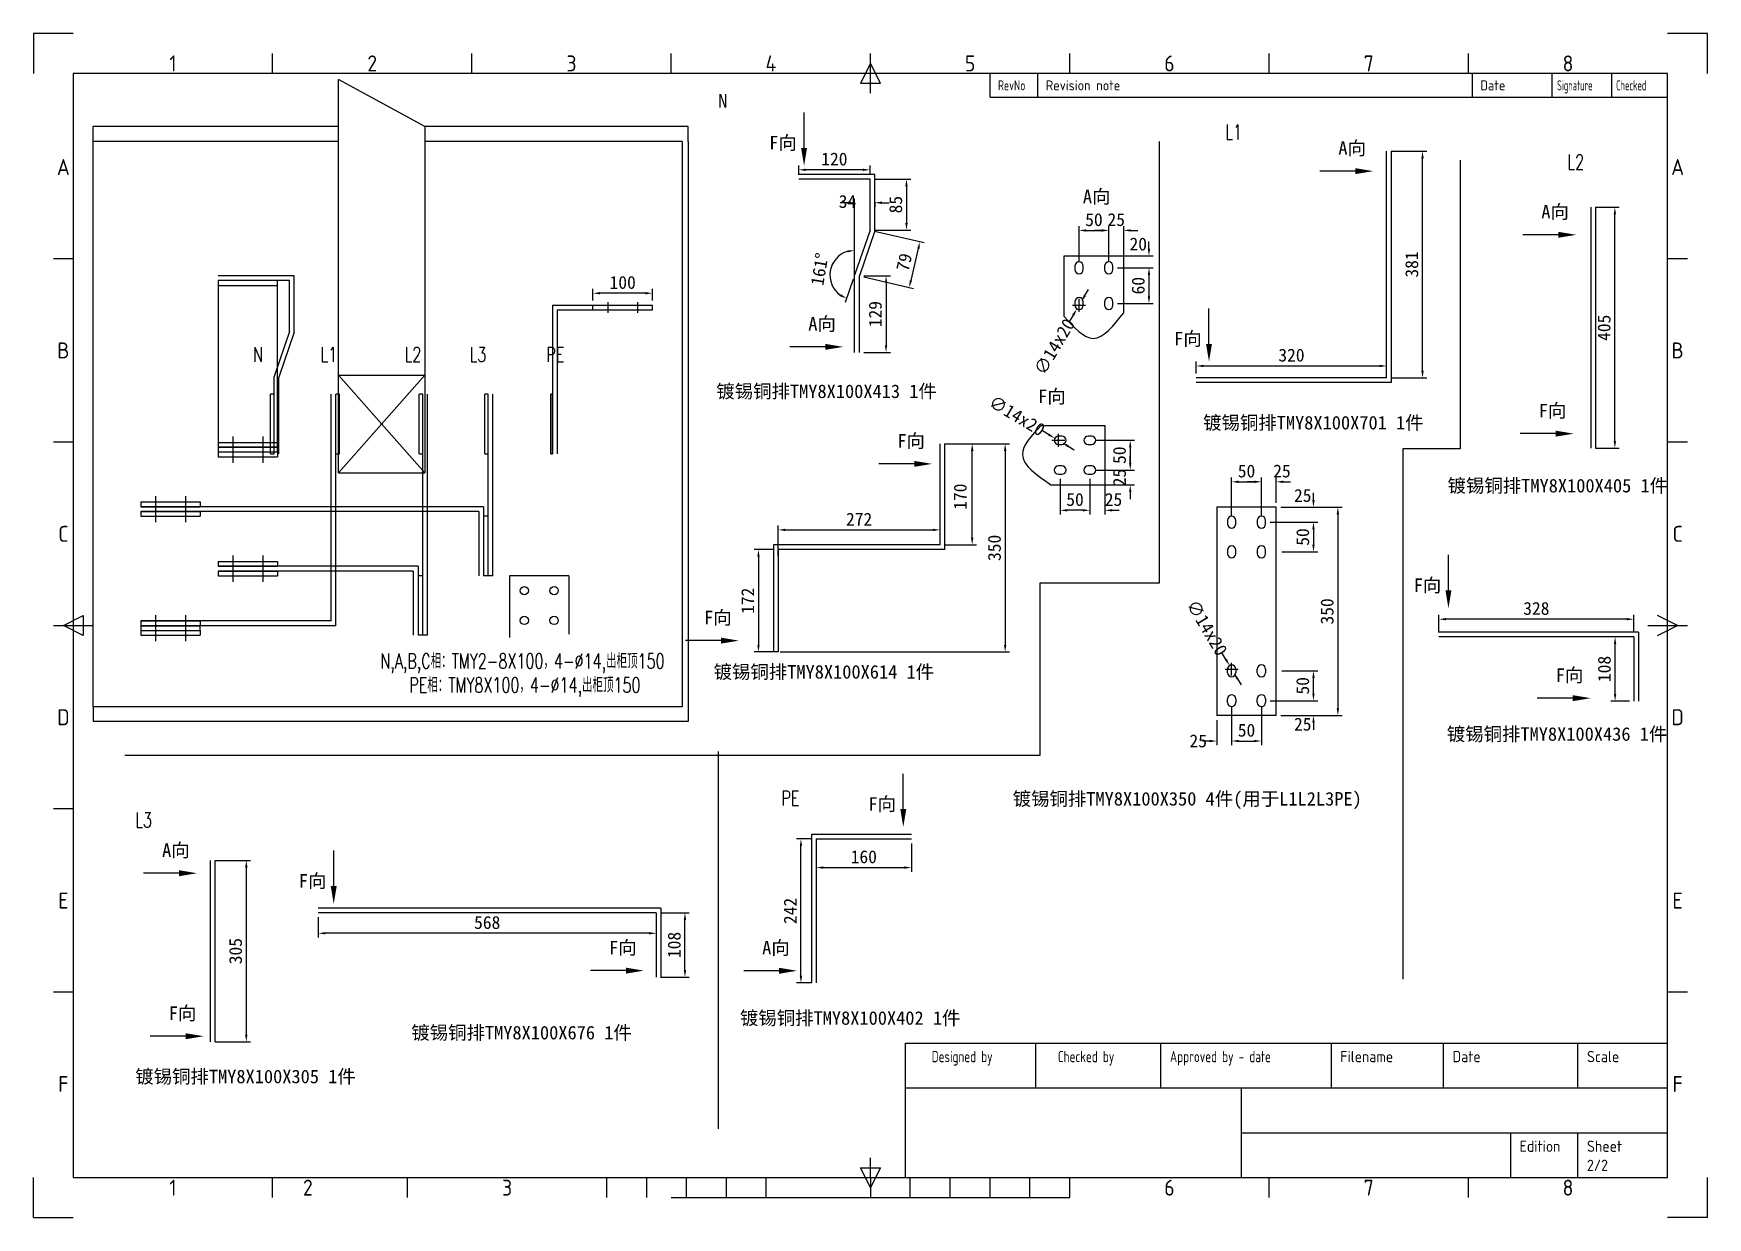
# Model space of a CAD drawing. Extents: x -48968009 to 2588125, y -43922717 to 2.
# Drawn here: x 2490117 to 2492930, y -615712 to -613722 of the extents above; entities that cross this region are included whole.
import ezdxf
from ezdxf.enums import TextEntityAlignment as Align

# ---------------------------------------------------------------- set-up
doc = ezdxf.new("R2010")
doc.units = 0
doc.header["$LTSCALE"] = 1000
doc.header["$MEASUREMENT"] = 0
doc.layers.get('DEFPOINTS').update_dxf_attribs({"linetype": 'CONTINUOUS'})
for name, color, linetype in [('$1-强电干线', 7, 'CONTINUOUS'), ('FRAME025', 7, 'CONTINUOUS'), ('FRAME050', 6, 'CONTINUOUS'), ('FRAME070', 5, 'CONTINUOUS'), ('FRAME200', 8, 'CONTINUOUS'), ('WALL', 2, 'CONTINUOUS'), ('图层4', 221, 'CONTINUOUS'), ('图层6', 221, 'CONTINUOUS'), ('电气', 4, 'CONTINUOUS')]:
    doc.layers.add(name, color=color, linetype=linetype)
doc.styles.add('_TCH_DIM', font='SIMPLEX', dxfattribs={"width": 0.8, "height": 3.5, "bigfont": 'HZTXT'})
doc.styles.add('ISOCP', font='isocp.shx')
doc.dimstyles.new('NORMAL', dxfattribs={"dimscale": 0.2, "dimtxt": 0.18, "dimasz": 0.18, "dimexe": 0.18, "dimexo": 0.0625, "dimgap": 0.09, "dimtad": 0, "dimtih": 1, "dimtoh": 1, "dimdec": 4, "dimzin": 0, "dimdsep": 46, "dimtxsty": 'Standard', "dimcen": 0.09, "dimadec": 0, "dimazin": 0, "dimtfac": 1, "dimtdec": 4, "dimtofl": 0, "dimtmove": 0, "dimatfit": 3, "dimfxl": 1, "dimtolj": 1, "dimtzin": 0, "dimarcsym": 0})

msp = doc.modelspace()

# ---------------------------------------------------------------- texts
at = {"layer": '$1-强电干线', "color": 1, "style": '_TCH_DIM', "width": 0.705882}
for s, height, p in [('L1', 24.99, (2492119.9, -613900.5)), ('L2', 24.99, (2492694.9, -613950.7)), ('N', 25, (2490485.8, -614274.2)), ('L1', 24.99, (2490599, -614274.2)), ('L2', 24.99, (2490740.4, -614274.2)), ('L3', 24.99, (2490849.7, -614274.2)), ('PE', 24.99, (2490978.6, -614274.2)), ('N,A,B,C相：TMY2-8X100，4-%%C14,出柜顶150', 24.99, (2490699.5, -614789.4)), ('PE相：TMY8X100，4-%%C14,出柜顶150', 24.99, (2490748.3, -614829.6)), ('PE', 24.99, (2491373.7, -615019.9)), ('L3', 24.99, (2490287.7, -615056.5))]:
    msp.add_text(s, height=height, dxfattribs=at).set_placement(p)
at = {"layer": 'FRAME025', "ltscale": 0.8, "style": 'ISOCP', "width": 0.8}
for s, height, p in [('Designed by', 18.842, (2491626.3, -615441.6)), ('Checked by', 18.84, (2491838.3, -615441.6)), ('Approved by - date', 18.842, (2492026.7, -615441.6))]:
    msp.add_text(s, height=height, dxfattribs=at).set_placement(p, align=Align.MIDDLE_LEFT)
at = {"layer": 'FRAME025', "style": 'ISOCP'}
for s, p in [('Filename', (2492313.1, -615441.6)), ('Date', (2492501.6, -615441.6)), ('Scale', (2492727.7, -615441.6)), ('Edition', (2492614.6, -615592.3)), ('Sheet', (2492727.7, -615592.3)), ('2/2', (2492727.7, -615624.3))]:
    msp.add_text(s, height=18.84, dxfattribs=at).set_placement(p, align=Align.MIDDLE_LEFT)
at = {"layer": '图层4'}
msp.add_text('N', height=22.7, dxfattribs=at).set_placement((2491267.5, -613846.7))
at = {"layer": '图层4', "char_height": 22.68, "attachment_point": 5}
for s, insert in [('\\A1;F{\\fSimSun|b0|i0|c134|p2;向}', (2491376.5, -613907.1)), ('\\A1;A{\\fSimSun|b0|i0|c134|p2;向}', (2492333, -613916.1)), ('\\A1;A{\\fSimSun|b0|i0|c134|p2;向}', (2492674.2, -614023.1)), ('\\A1;A{\\fSimSun|b0|i0|c134|p2;向}', (2491442.1, -614211.4)), ('\\A1;F{\\fSimSun|b0|i0|c134|p2;向}', (2492057, -614236.5)), ('{\\fSimSun|b0|i0|c134|p2;镀锡铜排TMY8X100X413 1件}', (2491449.6, -614324.8)), ('{\\fSimSun|b0|i0|c134|p2;镀锡铜排TMY8X100X701 1件}', (2492267.8, -614377.6)), ('\\A1;F{\\fSimSun|b0|i0|c134|p2;向}', (2492669.8, -614357.3)), ('\\A1;F{\\fSimSun|b0|i0|c134|p2;向}', (2491591.7, -614408.1)), ('{\\fSimSun|b0|i0|c134|p2;镀锡铜排TMY8X100X405 1件}', (2492678.7, -614483.4)), ('\\A1;F{\\fSimSun|b0|i0|c134|p2;向}', (2492459.6, -614650.7)), ('\\A1;F{\\fSimSun|b0|i0|c134|p2;向}', (2491266.8, -614705.1)), ('{\\fSimSun|b0|i0|c134|p2;镀锡铜排TMY8X100X614 1件}', (2491445, -614796.3)), ('\\A1;F{\\fSimSun|b0|i0|c134|p2;向}', (2492698.5, -614801.8)), ('{\\fSimSun|b0|i0|c134|p2;镀锡铜排TMY8X100X436 1件}', (2492677.4, -614900.8)), ('\\A1;F{\\fSimSun|b0|i0|c134|p2;向}', (2491543.1, -615018.3)), ('{\\fSimSun|b0|i0|c134|p2;镀锡铜排TMY8X100X350 4件(用于L1L2L3PE)}', (2492055.8, -615011.4)), ('\\A1;A{\\fSimSun|b0|i0|c134|p2;向}', (2490355.9, -615096)), ('\\A1;F{\\fSimSun|b0|i0|c134|p2;向}', (2490585.8, -615147.6)), ('\\A1;F{\\fSimSun|b0|i0|c134|p2;向}', (2491107.1, -615259.7)), ('\\A1;A{\\fSimSun|b0|i0|c134|p2;向}', (2491364.5, -615259.9)), ('\\A1;F{\\fSimSun|b0|i0|c134|p2;向}', (2490367, -615369.9)), ('{\\fSimSun|b0|i0|c134|p2;镀锡铜排TMY8X100X402 1件}', (2491489.3, -615378)), ('{\\fSimSun|b0|i0|c134|p2;镀锡铜排TMY8X100X676 1件}', (2490936.9, -615402.6)), ('{\\fSimSun|b0|i0|c134|p2;镀锡铜排TMY8X100X305 1件}', (2490472.9, -615476.3))]:
    msp.add_mtext(s, dxfattribs=dict(at, insert=insert))

# ---------------------------------------------------------------- blocks, each defined once
blk = doc.blocks.new('SAFSDF')
at = {"layer": 'FRAME050'}
for p, q in [((2407936.8, -560522.8), (2407936.8, -560478.2)), ((2408382, -560522.8), (2408382, -560478.2)), ((2408827.2, -560522.8), (2408827.2, -560478.2)), ((2409272.5, -560567.3), (2409272.5, -560478.2)), ((2409717.7, -560522.8), (2409717.7, -560478.2)), ((2410162.9, -560522.8), (2410162.9, -560478.2)), ((2410608.1, -560522.8), (2410608.1, -560478.2)), ((2409272.5, -560500.5), (2409250.2, -560545)), ((2409294.7, -560545), (2409272.5, -560500.5)), ((2409250.2, -560545), (2409294.7, -560545)), ((2407491.6, -560936.8), (2407447.1, -560936.8)), ((2411097.8, -560936.8), (2411053.3, -560936.8)), ((2407491.6, -561346.4), (2407447.1, -561346.4)), ((2411097.8, -561346.4), (2411053.3, -561346.4)), ((2407469.4, -561756), (2407513.9, -561733.7)), ((2407513.9, -561733.7), (2407513.9, -561778.2)), ((2411075.6, -561756), (2411031, -561733.7)), ((2407447.1, -561756), (2407536.1, -561756)), ((2407513.9, -561778.2), (2407469.4, -561756)), ((2411008.8, -561756), (2411097.8, -561756)), ((2411031, -561778.2), (2411075.6, -561756)), ((2407491.6, -562165.6), (2407447.1, -562165.6)), ((2407491.6, -562575.2), (2407447.1, -562575.2)), ((2411097.8, -562575.2), (2411053.3, -562575.2)), ((2409272.5, -562989.2), (2409272.5, -562944.7)), ((2409250.2, -562967), (2409294.7, -562967)), ((2409272.5, -563011.5), (2409250.2, -562967)), ((2409294.7, -562967), (2409272.5, -563011.5)), ((2407936.8, -563033.7), (2407936.8, -562989.2)), ((2408238.2, -563033.7), (2408238.2, -562989.2)), ((2408683.4, -563033.7), (2408683.4, -562989.2)), ((2408772.5, -563033.7), (2408772.5, -562989.2)), ((2408861.5, -563033.7), (2408861.5, -562989.2)), ((2408950.6, -563033.7), (2408950.6, -562989.2)), ((2409039.6, -563033.7), (2409039.6, -562989.2)), ((2409272.5, -562989.2), (2409272.5, -563033.7)), ((2409361.5, -563033.7), (2409361.5, -562989.2)), ((2409450.5, -563033.7), (2409450.5, -562989.2)), ((2409539.6, -563033.7), (2409539.6, -562989.2)), ((2409628.6, -563033.7), (2409628.6, -562989.2)), ((2409717.7, -563033.7), (2409717.7, -562989.2)), ((2410162.9, -563033.7), (2410162.9, -562989.2)), ((2410608.1, -563033.7), (2410608.1, -562989.2)), ((2408827.2, -563033.7), (2409717.7, -563033.7))]:
    blk.add_line(p, q, dxfattribs=at)
at = {"layer": 'FRAME070'}
for p, q in [((2411053.3, -560522.8), (2407491.6, -560522.8)), ((2407491.6, -560522.8), (2407491.6, -562989.2)), ((2409539.6, -560576.2), (2409539.6, -560522.8)), ((2409646.4, -560576.2), (2409646.4, -560522.8)), ((2410617, -560576.2), (2410617, -560522.8)), ((2410795.1, -560576.2), (2410795.1, -560522.8)), ((2410928.6, -560576.2), (2410928.6, -560522.8)), ((2411053.3, -562989.2), (2411053.3, -560522.8)), ((2409539.6, -560576.2), (2411053.3, -560576.2)), ((2407491.6, -562989.2), (2411053.3, -562989.2))]:
    blk.add_line(p, q, dxfattribs=at)
at = {"layer": 'FRAME200'}
for p, q in [((2407491.6, -560433.7), (2407402.6, -560433.7)), ((2407402.6, -560433.7), (2407402.6, -560522.8)), ((2411142.3, -560433.7), (2411053.3, -560433.7)), ((2411142.3, -560522.8), (2411142.3, -560433.7)), ((2407402.6, -563078.3), (2407402.6, -562989.2)), ((2411142.3, -563078.3), (2411142.3, -562989.2)), ((2407402.6, -563078.3), (2407491.6, -563078.3)), ((2411142.3, -563078.3), (2411053.3, -563078.3))]:
    blk.add_line(p, q, dxfattribs=at)
at = {"layer": 'FRAME025', "ltscale": 0.8, "style": 'ISOCP', "width": 0.8}
blk.add_text('RevNo', height=22.26, dxfattribs=at).set_placement((2409557.4, -560549.5), align=Align.MIDDLE_LEFT)
at = {"layer": 'FRAME025', "style": 'ISOCP'}
for s, height, p in [('Revision note', 22.261, (2409664.2, -560549.5)), ('Date', 22.26, (2410634.8, -560549.5))]:
    blk.add_text(s, height=height, dxfattribs=at).set_placement(p, align=Align.MIDDLE_LEFT)
at = {"layer": 'FRAME025', "style": 'ISOCP', "width": 0.6}
for s, p in [('Signature', (2410806.3, -560549.5)), ('Checked', (2410938.3, -560549.5))]:
    blk.add_text(s, height=22.26, dxfattribs=at).set_placement(p, align=Align.MIDDLE_LEFT)
at = {"layer": 'FRAME050', "style": 'ISOCP'}
for s, p in [('1', (2407714.2, -560500.5)), ('2', (2408159.4, -560500.5)), ('3', (2408604.6, -560500.5)), ('4', (2409049.9, -560500.5)), ('5', (2409495.1, -560500.5)), ('6', (2409940.3, -560500.5)), ('7', (2410385.5, -560500.5)), ('8', (2410830.7, -560500.5)), ('A', (2407469.4, -560732)), ('A', (2411075.6, -560732)), ('B', (2407469.4, -561141.6)), ('B', (2411075.6, -561141.6)), ('C', (2407469.4, -561551.2)), ('C', (2411075.6, -561551.2)), ('D', (2407469.4, -561960.8)), ('D', (2411075.6, -561960.8)), ('E', (2407469.4, -562370.4)), ('E', (2411075.6, -562370.4)), ('F', (2407469.4, -562780)), ('F', (2411075.6, -562780)), ('1', (2407714.2, -563011.5)), ('2', (2408015.6, -563011.5)), ('3', (2408460.8, -563011.5)), ('6', (2409940.3, -563011.5)), ('7', (2410385.5, -563011.5)), ('8', (2410830.7, -563011.5))]:
    blk.add_text(s, height=35.6, dxfattribs=at).set_placement(p, align=Align.MIDDLE)
blk = doc.blocks.new('DFFDF')
at = {"layer": '图层4', "color": 33}
for p, q in [((2507923.9, -577959.2), (2507923.9, -577859.2)), ((2507929.9, -577859.2), (2507923.9, -577859.2)), ((2507929.9, -577959.2), (2507929.9, -577859.2)), ((2508033.9, -577959.2), (2508033.9, -577859.2)), ((2508039.9, -577859.2), (2508033.9, -577859.2)), ((2508039.9, -577959.2), (2508039.9, -577859.2)), ((2508173.9, -577959.2), (2508173.9, -577859.2)), ((2508179.9, -577859.2), (2508173.9, -577859.2)), ((2508179.9, -577959.2), (2508179.9, -577859.2)), ((2508283.9, -577959.2), (2508283.9, -577859.2)), ((2508289.9, -577859.2), (2508283.9, -577859.2)), ((2508289.9, -577959.2), (2508289.9, -577859.2)), ((2508394.9, -577959.2), (2508394.9, -577859.2)), ((2508397.9, -577859.2), (2508394.9, -577859.2)), ((2508397.9, -577959.2), (2508397.9, -577859.2)), ((2507923.9, -577959.2), (2507929.9, -577959.2)), ((2508033.9, -577959.2), (2508039.9, -577959.2)), ((2508173.9, -577959.2), (2508179.9, -577959.2)), ((2508283.9, -577959.2), (2508289.9, -577959.2)), ((2508394.9, -577959.2), (2508397.9, -577959.2))]:
    blk.add_line(p, q, dxfattribs=at)
blk = doc.blocks.new('rwerwer')
at = {"layer": '$1-强电干线', "color": 2}
blk.add_line((2481690.7, -888214.3), (2481690.7, -888232.3), dxfattribs=at)
at = {"layer": '$1-强电干线', "color": 3}
blk.add_line((2481740.7, -888214.3), (2481740.7, -888232.3), dxfattribs=at)
at = {"layer": 'WALL', "color": 5}
for p, q in [((2481060.7, -888440.3), (2481060.7, -888466.3)), ((2481110.7, -888440.3), (2481110.7, -888466.3)), ((2481060.7, -888458.3), (2481060.7, -888484.3)), ((2481110.7, -888458.3), (2481110.7, -888484.3))]:
    blk.add_line(p, q, dxfattribs=at)
at = {"layer": 'WALL', "color": 1}
for p, q in [((2480930.7, -888540.3), (2480930.7, -888566.3)), ((2480980.7, -888540.3), (2480980.7, -888566.3)), ((2480930.7, -888558.3), (2480930.7, -888584.3)), ((2480980.7, -888558.3), (2480980.7, -888584.3))]:
    blk.add_line(p, q, dxfattribs=at)
at = {"layer": 'WALL', "color": 3}
for p, q in [((2481060.7, -888640.3), (2481060.7, -888666.3)), ((2481110.7, -888640.3), (2481110.7, -888666.3)), ((2481060.7, -888658.3), (2481060.7, -888684.3)), ((2481110.7, -888658.3), (2481110.7, -888684.3))]:
    blk.add_line(p, q, dxfattribs=at)
at = {"layer": 'WALL', "color": 2}
for p, q in [((2480930.7, -888740.3), (2480930.7, -888766.3)), ((2480930.7, -888758.3), (2480930.7, -888784.3)), ((2480980.7, -888740.3), (2480980.7, -888766.3)), ((2480980.7, -888758.3), (2480980.7, -888784.3))]:
    blk.add_line(p, q, dxfattribs=at)
at = {"layer": '电气', "color": 3}
for p, q in [((2481665.7, -888219.3), (2481765.7, -888219.3)), ((2481765.7, -888227.3), (2481765.7, -888219.3)), ((2481035.7, -888650.3), (2481035.7, -888658.3)), ((2481035.7, -888650.3), (2481135.7, -888650.3)), ((2481135.7, -888650.3), (2481135.7, -888658.3)), ((2481035.7, -888658.3), (2481135.7, -888658.3)), ((2481035.7, -888666.3), (2481035.7, -888674.3)), ((2481035.7, -888666.3), (2481135.7, -888666.3)), ((2481035.7, -888674.3), (2481135.7, -888674.3)), ((2481135.7, -888666.3), (2481135.7, -888674.3))]:
    blk.add_line(p, q, dxfattribs=at)
at = {"layer": '电气', "color": 2}
for p, q in [((2481665.7, -888227.3), (2481665.7, -888219.3)), ((2481665.7, -888227.3), (2481765.7, -888227.3)), ((2480905.7, -888750.3), (2480905.7, -888758.3)), ((2480905.7, -888750.3), (2481005.7, -888750.3)), ((2480905.7, -888758.3), (2481005.7, -888758.3)), ((2480905.7, -888766.3), (2480905.7, -888774.3)), ((2480905.7, -888766.3), (2481005.7, -888766.3)), ((2481005.7, -888750.3), (2481005.7, -888758.3)), ((2481005.7, -888766.3), (2481005.7, -888774.3)), ((2480905.7, -888774.3), (2481005.7, -888774.3))]:
    blk.add_line(p, q, dxfattribs=at)
at = {"layer": '电气', "color": 5}
for p, q in [((2481035.7, -888450.3), (2481035.7, -888458.3)), ((2481035.7, -888450.3), (2481135.7, -888450.3)), ((2481135.7, -888450.3), (2481135.7, -888458.3)), ((2481035.7, -888458.3), (2481135.7, -888458.3)), ((2481035.7, -888466.3), (2481035.7, -888474.3)), ((2481035.7, -888466.3), (2481135.7, -888466.3)), ((2481035.7, -888474.3), (2481135.7, -888474.3)), ((2481135.7, -888466.3), (2481135.7, -888474.3))]:
    blk.add_line(p, q, dxfattribs=at)
at = {"layer": '电气', "color": 1}
for p, q in [((2480905.7, -888550.3), (2480905.7, -888558.3)), ((2480905.7, -888550.3), (2481005.7, -888550.3)), ((2480905.7, -888558.3), (2481005.7, -888558.3)), ((2480905.7, -888566.3), (2480905.7, -888574.3)), ((2480905.7, -888566.3), (2481005.7, -888566.3)), ((2481005.7, -888550.3), (2481005.7, -888558.3)), ((2481005.7, -888566.3), (2481005.7, -888574.3)), ((2480905.7, -888574.3), (2481005.7, -888574.3))]:
    blk.add_line(p, q, dxfattribs=at)
blk = doc.blocks.new('*D1990')
at = {"layer": 'DEFPOINTS', "color": 0}
for p in [(2491056.9, -614158.8), (2491056.9, -614178.6), (2491156.9, -614178.6)]:
    blk.add_point(p, dxfattribs=at)
at = {"layer": '图层6', "lineweight": -2}
for p, q in [((2491056.9, -614171.1), (2491056.9, -614151.6)), ((2491144.9, -614158.8), (2491068.9, -614158.8)), ((2491156.9, -614171.1), (2491156.9, -614151.6))]:
    blk.add_line(p, q, dxfattribs=at)
at = {"layer": '图层6'}
for points in [[(2491068.9, -614156.8), (2491068.9, -614160.8), (2491056.9, -614158.8)], [(2491144.9, -614156.8), (2491144.9, -614160.8), (2491156.9, -614158.8)]]:
    blk.add_solid(points, dxfattribs=at)
at = {"layer": '图层6', "insert": (2491106.9, -614140.8), "char_height": 21.6, "attachment_point": 5}
blk.add_mtext('\\A1;100', dxfattribs=at)
blk = doc.blocks.new('*D757')
at = {"layer": 'DEFPOINTS', "color": 0}
for p in [(2441592.4, -570696.2), (2441592.4, -570746.2), (2441657.2, -570746.2)]:
    blk.add_point(p, dxfattribs=at)
at = {"layer": '图层4', "lineweight": -2}
for p, q in [((2441599.9, -570696.2), (2441664.4, -570696.2)), ((2441657.2, -570708.2), (2441657.2, -570734.2)), ((2441599.9, -570746.2), (2441664.4, -570746.2))]:
    blk.add_line(p, q, dxfattribs=at)
at = {"layer": '图层4'}
for points in [[(2441655.2, -570708.2), (2441659.2, -570708.2), (2441657.2, -570696.2)], [(2441655.2, -570734.2), (2441659.2, -570734.2), (2441657.2, -570746.2)]]:
    blk.add_solid(points, dxfattribs=at)
at = {"layer": '图层4', "insert": (2441639.2, -570721.2), "char_height": 21.6, "attachment_point": 5, "rotation": 90}
blk.add_mtext('\\A1;50', dxfattribs=at)
blk = doc.blocks.new('*D758')
at = {"layer": 'DEFPOINTS', "color": 0}
for p in [(2441626, -570746.2), (2441607.3, -570771.2), (2441657.2, -570771.2)]:
    blk.add_point(p, dxfattribs=at)
at = {"layer": '图层4', "lineweight": -2}
for p, q in [((2441657.2, -570734.2), (2441657.2, -570722.2)), ((2441633.5, -570746.2), (2441664.4, -570746.2)), ((2441614.8, -570771.2), (2441664.4, -570771.2)), ((2441657.2, -570783.2), (2441657.2, -570795.2))]:
    blk.add_line(p, q, dxfattribs=at)
at = {"layer": '图层4'}
for points in [[(2441655.2, -570734.2), (2441659.2, -570734.2), (2441657.2, -570746.2)], [(2441655.2, -570783.2), (2441659.2, -570783.2), (2441657.2, -570771.2)]]:
    blk.add_solid(points, dxfattribs=at)
at = {"layer": '图层4', "insert": (2441639.2, -570758.7), "char_height": 21.6, "attachment_point": 5, "rotation": 90}
blk.add_mtext('\\A1;25', dxfattribs=at)
blk = doc.blocks.new('*D759')
at = {"layer": 'DEFPOINTS', "color": 0}
for p in [(2441589.4, -570753.2), (2441614.4, -570753.2), (2441614.4, -570813.8)]:
    blk.add_point(p, dxfattribs=at)
at = {"layer": '图层4', "lineweight": -2}
for p, q in [((2441589.4, -570760.7), (2441589.4, -570821)), ((2441614.4, -570760.7), (2441614.4, -570821)), ((2441577.4, -570813.8), (2441565.4, -570813.8)), ((2441626.4, -570813.8), (2441638.4, -570813.8))]:
    blk.add_line(p, q, dxfattribs=at)
at = {"layer": '图层4'}
for points in [[(2441577.4, -570811.8), (2441577.4, -570815.8), (2441589.4, -570813.8)], [(2441626.4, -570811.8), (2441626.4, -570815.8), (2441614.4, -570813.8)]]:
    blk.add_solid(points, dxfattribs=at)
at = {"layer": '图层4', "insert": (2441629.1, -570795.8), "char_height": 21.6, "attachment_point": 5}
blk.add_mtext('\\A1;25', dxfattribs=at)
blk = doc.blocks.new('*D760')
at = {"layer": 'DEFPOINTS', "color": 0}
for p in [(2441539.4, -570753.2), (2441589.4, -570772), (2441539.4, -570813.8)]:
    blk.add_point(p, dxfattribs=at)
at = {"layer": '图层4', "lineweight": -2}
for p, q in [((2441539.4, -570760.7), (2441539.4, -570821)), ((2441589.4, -570779.5), (2441589.4, -570821)), ((2441577.4, -570813.8), (2441551.4, -570813.8))]:
    blk.add_line(p, q, dxfattribs=at)
at = {"layer": '图层4'}
for points in [[(2441551.4, -570811.8), (2441551.4, -570815.8), (2441539.4, -570813.8)], [(2441577.4, -570811.8), (2441577.4, -570815.8), (2441589.4, -570813.8)]]:
    blk.add_solid(points, dxfattribs=at)
at = {"layer": '图层4', "insert": (2441564.4, -570795.8), "char_height": 21.6, "attachment_point": 5}
blk.add_mtext('\\A1;50', dxfattribs=at)
blk = doc.blocks.new('*D761')
at = {"layer": 'DEFPOINTS', "color": 0}
for p in [(2441530.4, -570692.7), (2441542.4, -570699.8)]:
    blk.add_point(p, dxfattribs=at)
at = {"layer": '图层4', "lineweight": -2}
for p, q in [((2441520, -570686.5), (2441509.7, -570680.4)), ((2441536.4, -570707), (2441536.4, -570685.4)), ((2441525.6, -570696.2), (2441547.2, -570696.2)), ((2441552.7, -570706), (2441563, -570712.1))]:
    blk.add_line(p, q, dxfattribs=at)
blk.add_arc((2441536.4, -570696.2), 7, 90.2985, 180, dxfattribs=at)
at = {"layer": '图层4'}
for points in [[(2441521.1, -570684.8), (2441519, -570688.2), (2441530.4, -570692.7)], [(2441553.7, -570704.2), (2441551.7, -570707.7), (2441542.4, -570699.8)]]:
    blk.add_solid(points, dxfattribs=at)
at = {"layer": '图层4', "insert": (2441466.9, -570654.9), "char_height": 21.6, "attachment_point": 5, "rotation": 329.2313}
blk.add_mtext('\\A1;∅14x20', dxfattribs=at)
blk = doc.blocks.new('*D1867')
at = {"layer": 'DEFPOINTS', "color": 0}
for p in [(2445459.9, -622923.4), (2445409.9, -622983.2), (2445459.9, -622983.2)]:
    blk.add_point(p, dxfattribs=at)
at = {"layer": '图层4', "lineweight": -2}
for p, q in [((2445409.9, -622975.7), (2445409.9, -622916.2)), ((2445459.9, -622975.7), (2445459.9, -622916.2)), ((2445421.9, -622923.4), (2445447.9, -622923.4))]:
    blk.add_line(p, q, dxfattribs=at)
at = {"layer": '图层4'}
for points in [[(2445421.9, -622921.4), (2445421.9, -622925.4), (2445409.9, -622923.4)], [(2445447.9, -622921.4), (2445447.9, -622925.4), (2445459.9, -622923.4)]]:
    blk.add_solid(points, dxfattribs=at)
at = {"layer": '图层4', "insert": (2445434.9, -622905.4), "char_height": 21.6, "attachment_point": 5}
blk.add_mtext('\\A1;50', dxfattribs=at)
blk = doc.blocks.new('*D1868')
at = {"layer": 'DEFPOINTS', "color": 0}
for p in [(2445484.9, -622923.3), (2445459.9, -622954.5), (2445484.9, -622973.2)]:
    blk.add_point(p, dxfattribs=at)
at = {"layer": '图层4', "lineweight": -2}
for p, q in [((2445459.9, -622947), (2445459.9, -622916.1)), ((2445484.9, -622965.7), (2445484.9, -622916.1)), ((2445447.9, -622923.3), (2445435.9, -622923.3)), ((2445496.9, -622923.3), (2445508.9, -622923.3))]:
    blk.add_line(p, q, dxfattribs=at)
at = {"layer": '图层4'}
for points in [[(2445447.9, -622921.3), (2445447.9, -622925.3), (2445459.9, -622923.3)], [(2445496.9, -622921.3), (2445496.9, -622925.3), (2445484.9, -622923.3)]]:
    blk.add_solid(points, dxfattribs=at)
at = {"layer": '图层4', "insert": (2445472.4, -622905.3), "char_height": 21.6, "attachment_point": 5}
blk.add_mtext('\\A1;25', dxfattribs=at)
blk = doc.blocks.new('*D1869')
at = {"layer": 'DEFPOINTS', "color": 0}
for p in [(2445466.9, -622966.2), (2445527.4, -622966.2), (2445466.9, -622986.2)]:
    blk.add_point(p, dxfattribs=at)
at = {"layer": '图层4', "lineweight": -2}
for p, q in [((2445527.4, -622954.2), (2445527.4, -622942.2)), ((2445474.4, -622966.2), (2445534.6, -622966.2)), ((2445474.4, -622986.2), (2445534.6, -622986.2)), ((2445527.4, -622998.2), (2445527.4, -623010.2))]:
    blk.add_line(p, q, dxfattribs=at)
at = {"layer": '图层4'}
for points in [[(2445525.4, -622954.2), (2445529.4, -622954.2), (2445527.4, -622966.2)], [(2445525.4, -622998.2), (2445529.4, -622998.2), (2445527.4, -622986.2)]]:
    blk.add_solid(points, dxfattribs=at)
at = {"layer": '图层4', "insert": (2445509.4, -622946.4), "char_height": 21.6, "attachment_point": 5}
blk.add_mtext('\\A1;20', dxfattribs=at)
blk = doc.blocks.new('*D1870')
at = {"layer": 'DEFPOINTS', "color": 0}
for p in [(2445485.6, -622986.2), (2445466.9, -623046.2), (2445527.4, -623046.2)]:
    blk.add_point(p, dxfattribs=at)
at = {"layer": '图层4', "lineweight": -2}
for p, q in [((2445493.1, -622986.2), (2445534.6, -622986.2)), ((2445527.4, -622998.2), (2445527.4, -623034.2)), ((2445474.4, -623046.2), (2445534.6, -623046.2))]:
    blk.add_line(p, q, dxfattribs=at)
at = {"layer": '图层4'}
for points in [[(2445525.4, -622998.2), (2445529.4, -622998.2), (2445527.4, -622986.2)], [(2445525.4, -623034.2), (2445529.4, -623034.2), (2445527.4, -623046.2)]]:
    blk.add_solid(points, dxfattribs=at)
at = {"layer": '图层4', "insert": (2445509.4, -623016.2), "char_height": 21.6, "attachment_point": 5, "rotation": 90}
blk.add_mtext('\\A1;60', dxfattribs=at)
blk = doc.blocks.new('*D1871')
at = {"layer": 'DEFPOINTS', "color": 0}
for p in [(2445406.3, -623055.2), (2445413.5, -623043.1)]:
    blk.add_point(p, dxfattribs=at)
at = {"layer": '图层4', "lineweight": -2}
for p, q in [((2445419.6, -623032.8), (2445425.7, -623022.5)), ((2445399.1, -623049.2), (2445420.7, -623049.2)), ((2445409.9, -623060), (2445409.9, -623038.4)), ((2445400.2, -623065.5), (2445394, -623075.8))]:
    blk.add_line(p, q, dxfattribs=at)
at = {"layer": '图层4'}
for points in [[(2445398.4, -623064.5), (2445401.9, -623066.5), (2445406.3, -623055.2)], [(2445417.9, -623031.8), (2445421.3, -623033.9), (2445413.5, -623043.1)]]:
    blk.add_solid(points, dxfattribs=at)
at = {"layer": '图层4', "insert": (2445368.5, -623118.7), "char_height": 21.6, "attachment_point": 5, "rotation": 59.2313}
blk.add_mtext('\\A1;∅14x20', dxfattribs=at)
blk = doc.blocks.new('*D1991')
at = {"layer": 'DEFPOINTS', "color": 0}
for p in [(2491368.3, -614589.7), (2491335.1, -614761.7), (2491368.3, -614761.7)]:
    blk.add_point(p, dxfattribs=at)
at = {"layer": '图层4', "lineweight": -2}
for p, q in [((2491360.8, -614589.7), (2491327.9, -614589.7)), ((2491335.1, -614601.7), (2491335.1, -614749.7)), ((2491360.8, -614761.7), (2491327.9, -614761.7))]:
    blk.add_line(p, q, dxfattribs=at)
at = {"layer": '图层4'}
for points in [[(2491333.1, -614601.7), (2491337.1, -614601.7), (2491335.1, -614589.7)], [(2491333.1, -614749.7), (2491337.1, -614749.7), (2491335.1, -614761.7)]]:
    blk.add_solid(points, dxfattribs=at)
at = {"layer": '图层4', "insert": (2491317.1, -614675.7), "char_height": 21.6, "attachment_point": 5, "rotation": 90}
blk.add_mtext('\\A1;172', dxfattribs=at)
blk = doc.blocks.new('*D1992')
at = {"layer": 'DEFPOINTS', "color": 0}
for p in [(2491640.3, -614556.5), (2491640.3, -614561.7), (2491368.3, -614607.9)]:
    blk.add_point(p, dxfattribs=at)
at = {"layer": '图层4', "lineweight": -2}
for p, q in [((2491368.3, -614600.4), (2491368.3, -614549.3)), ((2491380.3, -614556.5), (2491628.3, -614556.5)), ((2491640.3, -614554.2), (2491640.3, -614549.3))]:
    blk.add_line(p, q, dxfattribs=at)
at = {"layer": '图层4'}
for points in [[(2491380.3, -614554.5), (2491380.3, -614558.5), (2491368.3, -614556.5)], [(2491628.3, -614554.5), (2491628.3, -614558.5), (2491640.3, -614556.5)]]:
    blk.add_solid(points, dxfattribs=at)
at = {"layer": '图层4', "insert": (2491504.3, -614538.5), "char_height": 21.6, "attachment_point": 5}
blk.add_mtext('\\A1;272', dxfattribs=at)
blk = doc.blocks.new('*D1993')
at = {"layer": 'DEFPOINTS', "color": 0}
for p in [(2491640.3, -614411.7), (2491694.4, -614411.7), (2491640.3, -614581.7)]:
    blk.add_point(p, dxfattribs=at)
at = {"layer": '图层4', "lineweight": -2}
for p, q in [((2491647.8, -614411.7), (2491701.6, -614411.7)), ((2491694.4, -614569.7), (2491694.4, -614423.7)), ((2491647.8, -614581.7), (2491701.6, -614581.7))]:
    blk.add_line(p, q, dxfattribs=at)
at = {"layer": '图层4'}
for points in [[(2491692.4, -614423.7), (2491696.4, -614423.7), (2491694.4, -614411.7)], [(2491692.4, -614569.7), (2491696.4, -614569.7), (2491694.4, -614581.7)]]:
    blk.add_solid(points, dxfattribs=at)
at = {"layer": '图层4', "insert": (2491674.4, -614500.7), "char_height": 21.6, "attachment_point": 5, "rotation": 90}
blk.add_mtext('\\A1;170', dxfattribs=at)
blk = doc.blocks.new('*D1994')
at = {"layer": 'DEFPOINTS', "color": 0}
for p in [(2491640.3, -614411.7), (2491364.3, -614761.7), (2491749.8, -614761.7)]:
    blk.add_point(p, dxfattribs=at)
at = {"layer": '图层4', "lineweight": -2}
for p, q in [((2491647.8, -614411.7), (2491757, -614411.7)), ((2491749.8, -614423.7), (2491749.8, -614749.7)), ((2491371.8, -614761.7), (2491757, -614761.7))]:
    blk.add_line(p, q, dxfattribs=at)
at = {"layer": '图层4'}
for points in [[(2491747.8, -614423.7), (2491751.8, -614423.7), (2491749.8, -614411.7)], [(2491747.8, -614749.7), (2491751.8, -614749.7), (2491749.8, -614761.7)]]:
    blk.add_solid(points, dxfattribs=at)
at = {"layer": '图层4', "insert": (2491731.8, -614586.7), "char_height": 21.6, "attachment_point": 5, "rotation": 90}
blk.add_mtext('\\A1;350', dxfattribs=at)
blk = doc.blocks.new('*D1995')
at = {"layer": 'DEFPOINTS', "color": 0}
for p in [(2491504.7, -614129.6), (2491504.7, -614258.2), (2491549.6, -614258.2)]:
    blk.add_point(p, dxfattribs=at)
at = {"layer": '图层6', "lineweight": -2}
for p, q in [((2491512.2, -614129.6), (2491556.8, -614129.6)), ((2491549.6, -614141.6), (2491549.6, -614246.2)), ((2491512.2, -614258.2), (2491556.8, -614258.2))]:
    blk.add_line(p, q, dxfattribs=at)
at = {"layer": '图层6'}
for points in [[(2491547.6, -614141.6), (2491551.6, -614141.6), (2491549.6, -614129.6)], [(2491547.6, -614246.2), (2491551.6, -614246.2), (2491549.6, -614258.2)]]:
    blk.add_solid(points, dxfattribs=at)
at = {"layer": '图层6', "insert": (2491531.6, -614193.9), "char_height": 21.6, "attachment_point": 5, "rotation": 90}
blk.add_mtext('\\A1;129', dxfattribs=at)
blk = doc.blocks.new('*D1996')
at = {"layer": 'DEFPOINTS', "color": 0}
for p in [(2491522.7, -614052.6), (2491504.7, -614129.6), (2491588.5, -614149.2)]:
    blk.add_point(p, dxfattribs=at)
at = {"layer": '图层6', "lineweight": -2}
for p, q in [((2491530, -614054.3), (2491613.6, -614073.8)), ((2491603.8, -614083.9), (2491591.3, -614137.5)), ((2491512, -614131.3), (2491595.6, -614150.8))]:
    blk.add_line(p, q, dxfattribs=at)
at = {"layer": '图层6'}
for points in [[(2491601.9, -614083.4), (2491605.8, -614084.3), (2491606.5, -614072.2)], [(2491589.3, -614137), (2491593.2, -614137.9), (2491588.5, -614149.2)]]:
    blk.add_solid(points, dxfattribs=at)
at = {"layer": '图层6', "insert": (2491580, -614106.6), "char_height": 21.6, "attachment_point": 5, "rotation": 76.838}
blk.add_mtext('\\A1;79', dxfattribs=at)
blk = doc.blocks.new('*D1997')
at = {"layer": 'DEFPOINTS', "color": 0}
for p in [(2491522.7, -613967.2), (2491522.7, -614052.6), (2491583.9, -614052.6)]:
    blk.add_point(p, dxfattribs=at)
at = {"layer": '图层6', "lineweight": -2}
for p, q in [((2491530.2, -613967.2), (2491591.1, -613967.2)), ((2491583.9, -613979.2), (2491583.9, -614040.6)), ((2491530.2, -614052.6), (2491591.1, -614052.6))]:
    blk.add_line(p, q, dxfattribs=at)
at = {"layer": '图层6'}
for points in [[(2491581.9, -613979.2), (2491585.9, -613979.2), (2491583.9, -613967.2)], [(2491581.9, -614040.6), (2491585.9, -614040.6), (2491583.9, -614052.6)]]:
    blk.add_solid(points, dxfattribs=at)
at = {"layer": '图层6', "insert": (2491565.9, -614009.9), "char_height": 21.6, "attachment_point": 5, "rotation": 90}
blk.add_mtext('\\A1;85', dxfattribs=at)
blk = doc.blocks.new('*D1998')
at = {"layer": 'DEFPOINTS', "color": 0}
for p in [(2491402.7, -613951.4), (2491402.7, -613967.2), (2491522.7, -613967.2)]:
    blk.add_point(p, dxfattribs=at)
at = {"layer": '图层6', "lineweight": -2}
for p, q in [((2491402.7, -613959.7), (2491402.7, -613944.2)), ((2491510.7, -613951.4), (2491414.7, -613951.4)), ((2491522.7, -613959.7), (2491522.7, -613944.2))]:
    blk.add_line(p, q, dxfattribs=at)
at = {"layer": '图层6'}
for points in [[(2491414.7, -613949.4), (2491414.7, -613953.4), (2491402.7, -613951.4)], [(2491510.7, -613949.4), (2491510.7, -613953.4), (2491522.7, -613951.4)]]:
    blk.add_solid(points, dxfattribs=at)
at = {"layer": '图层6', "insert": (2491462.7, -613933.4), "char_height": 21.6, "attachment_point": 5}
blk.add_mtext('\\A1;120', dxfattribs=at)
blk = doc.blocks.new('*D1999')
at = {"layer": 'DEFPOINTS', "color": 0}
for p in [(2491522.7, -614052.6), (2491463.2, -614103.6), (2491496.7, -614128.2), (2491496.7, -614128.2), (2491496.7, -614258.2)]:
    blk.add_point(p, dxfattribs=at)
at = {"layer": '图层6', "lineweight": -2}
for p, q in [((2491496.7, -614120.7), (2491496.7, -614079.5)), ((2491494.2, -614135.3), (2491480.8, -614174.3))]:
    blk.add_line(p, q, dxfattribs=at)
blk.add_arc((2491496.7, -614128.2), 41.5, 106.6254, 234.4042, dxfattribs=at)
at = {"layer": '图层6'}
for points in [[(2491484.5, -614086.5), (2491485.1, -614090.4), (2491496.7, -614086.7)], [(2491473.4, -614160.2), (2491471.6, -614163.7), (2491483.2, -614167.5)]]:
    blk.add_solid(points, dxfattribs=at)
at = {"layer": '图层6', "insert": (2491438, -614118.4), "char_height": 21.6, "attachment_point": 5, "rotation": 80.5148}
blk.add_mtext('\\A1;161°', dxfattribs=at)
blk = doc.blocks.new('*D2001')
at = {"layer": 'DEFPOINTS', "color": 0}
for p in [(2491530.7, -613998.1), (2491496.7, -614006.7), (2491496.7, -614167.9)]:
    blk.add_point(p, dxfattribs=at)
at = {"layer": '图层6', "lineweight": -2}
for p, q in [((2491484.7, -614006.7), (2491472.7, -614006.7)), ((2491496.7, -614160.4), (2491496.7, -613999.5)), ((2491530.7, -614005.6), (2491530.7, -614013.9)), ((2491542.7, -614006.7), (2491554.7, -614006.7))]:
    blk.add_line(p, q, dxfattribs=at)
at = {"layer": '图层6'}
for points in [[(2491484.7, -614004.7), (2491484.7, -614008.7), (2491496.7, -614006.7)], [(2491542.7, -614004.7), (2491542.7, -614008.7), (2491530.7, -614006.7)]]:
    blk.add_solid(points, dxfattribs=at)
at = {"layer": '图层6', "insert": (2491484.7, -614004.7), "char_height": 21.6, "attachment_point": 5}
blk.add_mtext('\\A1;34', dxfattribs=at)
blk = doc.blocks.new('*D2002')
at = {"layer": 'DEFPOINTS', "color": 0}
for p in [(2492071, -614301), (2492391, -614281), (2492391, -614301)]:
    blk.add_point(p, dxfattribs=at)
at = {"layer": '图层6', "lineweight": -2}
for p, q in [((2492071, -614293.5), (2492071, -614273.8)), ((2492391, -614293.5), (2492391, -614273.8)), ((2492083, -614281), (2492379, -614281))]:
    blk.add_line(p, q, dxfattribs=at)
at = {"layer": '图层6'}
for points in [[(2492083, -614279), (2492083, -614283), (2492071, -614281)], [(2492379, -614279), (2492379, -614283), (2492391, -614281)]]:
    blk.add_solid(points, dxfattribs=at)
at = {"layer": '图层6', "insert": (2492231, -614263), "char_height": 21.6, "attachment_point": 5}
blk.add_mtext('\\A1;320', dxfattribs=at)
blk = doc.blocks.new('*D2003')
at = {"layer": 'DEFPOINTS', "color": 0}
for p in [(2492391, -613920), (2492451.3, -613920), (2492391, -614301)]:
    blk.add_point(p, dxfattribs=at)
at = {"layer": '图层6', "lineweight": -2}
for p, q in [((2492398.5, -613920), (2492458.5, -613920)), ((2492451.3, -614289), (2492451.3, -613932)), ((2492398.5, -614301), (2492458.5, -614301))]:
    blk.add_line(p, q, dxfattribs=at)
at = {"layer": '图层6'}
for points in [[(2492449.3, -613932), (2492453.3, -613932), (2492451.3, -613920)], [(2492449.3, -614289), (2492453.3, -614289), (2492451.3, -614301)]]:
    blk.add_solid(points, dxfattribs=at)
at = {"layer": '图层6', "insert": (2492433.3, -614110.5), "char_height": 21.6, "attachment_point": 5, "rotation": 90}
blk.add_mtext('\\A1;381', dxfattribs=at)
blk = doc.blocks.new('*D2004')
at = {"layer": 'DEFPOINTS', "color": 0}
for p in [(2492180.5, -614475.7), (2492130.5, -614540.5), (2492180.5, -614540.5)]:
    blk.add_point(p, dxfattribs=at)
at = {"layer": '图层4', "lineweight": -2}
for p, q in [((2492130.5, -614533), (2492130.5, -614468.5)), ((2492142.5, -614475.7), (2492168.5, -614475.7)), ((2492180.5, -614533), (2492180.5, -614468.5))]:
    blk.add_line(p, q, dxfattribs=at)
at = {"layer": '图层4'}
for points in [[(2492142.5, -614473.7), (2492142.5, -614477.7), (2492130.5, -614475.7)], [(2492168.5, -614473.7), (2492168.5, -614477.7), (2492180.5, -614475.7)]]:
    blk.add_solid(points, dxfattribs=at)
at = {"layer": '图层4', "insert": (2492155.5, -614457.7), "char_height": 21.6, "attachment_point": 5}
blk.add_mtext('\\A1;50', dxfattribs=at)
blk = doc.blocks.new('*D2005')
at = {"layer": 'DEFPOINTS', "color": 0}
for p in [(2492205.5, -614475.7), (2492180.5, -614506.9), (2492205.5, -614518.5)]:
    blk.add_point(p, dxfattribs=at)
at = {"layer": '图层4', "lineweight": -2}
for p, q in [((2492168.5, -614475.7), (2492156.5, -614475.7)), ((2492180.5, -614499.4), (2492180.5, -614468.5)), ((2492205.5, -614511), (2492205.5, -614468.5)), ((2492217.5, -614475.7), (2492229.5, -614475.7))]:
    blk.add_line(p, q, dxfattribs=at)
at = {"layer": '图层4'}
for points in [[(2492168.5, -614473.7), (2492168.5, -614477.7), (2492180.5, -614475.7)], [(2492217.5, -614473.7), (2492217.5, -614477.7), (2492205.5, -614475.7)]]:
    blk.add_solid(points, dxfattribs=at)
at = {"layer": '图层4', "insert": (2492215, -614457.7), "char_height": 21.6, "attachment_point": 5}
blk.add_mtext('\\A1;25', dxfattribs=at)
blk = doc.blocks.new('*D2006')
at = {"layer": 'DEFPOINTS', "color": 0}
for p in [(2492207.5, -614518.5), (2492268, -614518.5), (2492187.5, -614543.5)]:
    blk.add_point(p, dxfattribs=at)
at = {"layer": '图层4', "lineweight": -2}
for p, q in [((2492268, -614506.5), (2492268, -614494.5)), ((2492215, -614518.5), (2492275.2, -614518.5)), ((2492195, -614543.5), (2492275.2, -614543.5)), ((2492268, -614555.5), (2492268, -614567.5))]:
    blk.add_line(p, q, dxfattribs=at)
at = {"layer": '图层4'}
for points in [[(2492266, -614506.5), (2492270, -614506.5), (2492268, -614518.5)], [(2492266, -614555.5), (2492270, -614555.5), (2492268, -614543.5)]]:
    blk.add_solid(points, dxfattribs=at)
at = {"layer": '图层4', "insert": (2492250, -614498.8), "char_height": 21.6, "attachment_point": 5}
blk.add_mtext('\\A1;25', dxfattribs=at)
blk = doc.blocks.new('*D2007')
at = {"layer": 'DEFPOINTS', "color": 0}
for p in [(2492226.3, -614543.5), (2492207.5, -614593.5), (2492268, -614593.5)]:
    blk.add_point(p, dxfattribs=at)
at = {"layer": '图层4', "lineweight": -2}
for p, q in [((2492233.8, -614543.5), (2492275.2, -614543.5)), ((2492268, -614555.5), (2492268, -614581.5)), ((2492215, -614593.5), (2492275.2, -614593.5))]:
    blk.add_line(p, q, dxfattribs=at)
at = {"layer": '图层4'}
for points in [[(2492266, -614555.5), (2492270, -614555.5), (2492268, -614543.5)], [(2492266, -614581.5), (2492270, -614581.5), (2492268, -614593.5)]]:
    blk.add_solid(points, dxfattribs=at)
at = {"layer": '图层4', "insert": (2492250, -614568.5), "char_height": 21.6, "attachment_point": 5, "rotation": 90}
blk.add_mtext('\\A1;50', dxfattribs=at)
blk = doc.blocks.new('*D2008')
at = {"layer": 'DEFPOINTS', "color": 0}
for p in [(2492130.5, -614846.5), (2492180.5, -614846.5), (2492180.5, -614911.3)]:
    blk.add_point(p, dxfattribs=at)
at = {"layer": '图层4', "lineweight": -2}
for p, q in [((2492130.5, -614854), (2492130.5, -614918.5)), ((2492180.5, -614854), (2492180.5, -614918.5)), ((2492142.5, -614911.3), (2492168.5, -614911.3))]:
    blk.add_line(p, q, dxfattribs=at)
at = {"layer": '图层4'}
for points in [[(2492142.5, -614909.3), (2492142.5, -614913.3), (2492130.5, -614911.3)], [(2492168.5, -614909.3), (2492168.5, -614913.3), (2492180.5, -614911.3)]]:
    blk.add_solid(points, dxfattribs=at)
at = {"layer": '图层4', "insert": (2492155.5, -614893.3), "char_height": 21.6, "attachment_point": 5}
blk.add_mtext('\\A1;50', dxfattribs=at)
blk = doc.blocks.new('*D2009')
at = {"layer": 'DEFPOINTS', "color": 0}
for p in [(2492187.5, -614843.5), (2492207.5, -614868.5), (2492268, -614868.5)]:
    blk.add_point(p, dxfattribs=at)
at = {"layer": '图层4', "lineweight": -2}
for p, q in [((2492195, -614843.5), (2492275.2, -614843.5)), ((2492268, -614831.5), (2492268, -614819.5)), ((2492215, -614868.5), (2492275.2, -614868.5)), ((2492268, -614880.5), (2492268, -614892.5))]:
    blk.add_line(p, q, dxfattribs=at)
at = {"layer": '图层4'}
for points in [[(2492266, -614831.5), (2492270, -614831.5), (2492268, -614843.5)], [(2492266, -614880.5), (2492270, -614880.5), (2492268, -614868.5)]]:
    blk.add_solid(points, dxfattribs=at)
at = {"layer": '图层4', "insert": (2492250, -614883.2), "char_height": 21.6, "attachment_point": 5}
blk.add_mtext('\\A1;25', dxfattribs=at)
blk = doc.blocks.new('*D2010')
at = {"layer": 'DEFPOINTS', "color": 0}
for p in [(2492207.5, -614793.5), (2492268, -614793.5), (2492226.3, -614843.5)]:
    blk.add_point(p, dxfattribs=at)
at = {"layer": '图层4', "lineweight": -2}
for p, q in [((2492215, -614793.5), (2492275.2, -614793.5)), ((2492268, -614831.5), (2492268, -614805.5)), ((2492233.8, -614843.5), (2492275.2, -614843.5))]:
    blk.add_line(p, q, dxfattribs=at)
at = {"layer": '图层4'}
for points in [[(2492266, -614805.5), (2492270, -614805.5), (2492268, -614793.5)], [(2492266, -614831.5), (2492270, -614831.5), (2492268, -614843.5)]]:
    blk.add_solid(points, dxfattribs=at)
at = {"layer": '图层4', "insert": (2492250, -614818.5), "char_height": 21.6, "attachment_point": 5, "rotation": 90}
blk.add_mtext('\\A1;50', dxfattribs=at)
blk = doc.blocks.new('*D2011')
at = {"layer": 'DEFPOINTS', "color": 0}
for p in [(2492126.9, -614784.5), (2492134.1, -614796.5)]:
    blk.add_point(p, dxfattribs=at)
at = {"layer": '图层4', "lineweight": -2}
for p, q in [((2492120.8, -614774.2), (2492114.6, -614763.9)), ((2492130.5, -614801.3), (2492130.5, -614779.7)), ((2492119.7, -614790.5), (2492141.3, -614790.5)), ((2492140.2, -614806.8), (2492146.4, -614817.1))]:
    blk.add_line(p, q, dxfattribs=at)
blk.add_arc((2492130.5, -614790.5), 7, 61.8359, 180, dxfattribs=at)
at = {"layer": '图层4'}
for points in [[(2492122.5, -614773.1), (2492119.1, -614775.2), (2492126.9, -614784.5)], [(2492141.9, -614805.8), (2492138.5, -614807.8), (2492134.1, -614796.5)]]:
    blk.add_solid(points, dxfattribs=at)
at = {"layer": '图层4', "insert": (2492089.1, -614721), "char_height": 21.6, "attachment_point": 5, "rotation": 300.7687}
blk.add_mtext('\\A1;∅14x20', dxfattribs=at)
blk = doc.blocks.new('*D2012')
at = {"layer": 'DEFPOINTS', "color": 0}
for p in [(2492205.5, -614518.5), (2492205.5, -614868.5), (2492309, -614868.5)]:
    blk.add_point(p, dxfattribs=at)
at = {"layer": '图层4', "lineweight": -2}
for p, q in [((2492213, -614518.5), (2492316.2, -614518.5)), ((2492309, -614530.5), (2492309, -614856.5)), ((2492213, -614868.5), (2492316.2, -614868.5))]:
    blk.add_line(p, q, dxfattribs=at)
at = {"layer": '图层4'}
for points in [[(2492307, -614530.5), (2492311, -614530.5), (2492309, -614518.5)], [(2492307, -614856.5), (2492311, -614856.5), (2492309, -614868.5)]]:
    blk.add_solid(points, dxfattribs=at)
at = {"layer": '图层4', "insert": (2492291, -614693.5), "char_height": 21.6, "attachment_point": 5, "rotation": 90}
blk.add_mtext('\\A1;350', dxfattribs=at)
blk = doc.blocks.new('*D2013')
at = {"layer": 'DEFPOINTS', "color": 0}
for p in [(2492105.5, -614868.5), (2492130.5, -614846.5), (2492105.5, -614911.3)]:
    blk.add_point(p, dxfattribs=at)
at = {"layer": '图层4', "lineweight": -2}
for p, q in [((2492130.5, -614854), (2492130.5, -614918.5)), ((2492105.5, -614876), (2492105.5, -614918.5)), ((2492093.5, -614911.3), (2492081.5, -614911.3)), ((2492142.5, -614911.3), (2492154.5, -614911.3))]:
    blk.add_line(p, q, dxfattribs=at)
at = {"layer": '图层4'}
for points in [[(2492093.5, -614909.3), (2492093.5, -614913.3), (2492105.5, -614911.3)], [(2492142.5, -614909.3), (2492142.5, -614913.3), (2492130.5, -614911.3)]]:
    blk.add_solid(points, dxfattribs=at)
at = {"layer": '图层4', "insert": (2492074.3, -614911.3), "char_height": 21.6, "attachment_point": 5}
blk.add_mtext('\\A1;25', dxfattribs=at)
blk = doc.blocks.new('*D2014')
at = {"layer": 'DEFPOINTS', "color": 0}
for p in [(2492734.5, -614014.4), (2492774.6, -614014.4), (2492734.5, -614419.4)]:
    blk.add_point(p, dxfattribs=at)
at = {"layer": '图层6', "lineweight": -2}
for p, q in [((2492742, -614014.4), (2492781.8, -614014.4)), ((2492774.6, -614407.4), (2492774.6, -614026.4)), ((2492742, -614419.4), (2492781.8, -614419.4))]:
    blk.add_line(p, q, dxfattribs=at)
at = {"layer": '图层6'}
for points in [[(2492772.6, -614026.4), (2492776.6, -614026.4), (2492774.6, -614014.4)], [(2492772.6, -614407.4), (2492776.6, -614407.4), (2492774.6, -614419.4)]]:
    blk.add_solid(points, dxfattribs=at)
at = {"layer": '图层6', "insert": (2492756.6, -614216.9), "char_height": 21.6, "attachment_point": 5, "rotation": 90}
blk.add_mtext('\\A1;405', dxfattribs=at)
blk = doc.blocks.new('*D2015')
at = {"layer": 'DEFPOINTS', "color": 0}
for p in [(2492478.6, -614706.6), (2492478.6, -614736.2), (2492806.6, -614736.2)]:
    blk.add_point(p, dxfattribs=at)
at = {"layer": '图层6', "lineweight": -2}
for p, q in [((2492478.6, -614728.7), (2492478.6, -614699.4)), ((2492806.6, -614728.7), (2492806.6, -614699.4)), ((2492794.6, -614706.6), (2492490.6, -614706.6))]:
    blk.add_line(p, q, dxfattribs=at)
at = {"layer": '图层6'}
for points in [[(2492490.6, -614704.6), (2492490.6, -614708.6), (2492478.6, -614706.6)], [(2492794.6, -614704.6), (2492794.6, -614708.6), (2492806.6, -614706.6)]]:
    blk.add_solid(points, dxfattribs=at)
at = {"layer": '图层6', "insert": (2492642.6, -614688.6), "char_height": 21.6, "attachment_point": 5}
blk.add_mtext('\\A1;328', dxfattribs=at)
blk = doc.blocks.new('*D2016')
at = {"layer": 'DEFPOINTS', "color": 0}
for p in [(2492775, -614736.2), (2492806.6, -614736.2), (2492806.6, -614844.2)]:
    blk.add_point(p, dxfattribs=at)
at = {"layer": '图层6', "lineweight": -2}
for p, q in [((2492799.1, -614736.2), (2492767.8, -614736.2)), ((2492775, -614832.2), (2492775, -614748.2)), ((2492799.1, -614844.2), (2492767.8, -614844.2))]:
    blk.add_line(p, q, dxfattribs=at)
at = {"layer": '图层6'}
for points in [[(2492773, -614748.2), (2492777, -614748.2), (2492775, -614736.2)], [(2492773, -614832.2), (2492777, -614832.2), (2492775, -614844.2)]]:
    blk.add_solid(points, dxfattribs=at)
at = {"layer": '图层6', "insert": (2492757, -614790.2), "char_height": 21.6, "attachment_point": 5, "rotation": 90}
blk.add_mtext('\\A1;108', dxfattribs=at)
blk = doc.blocks.new('*D2017')
at = {"layer": 'DEFPOINTS', "color": 0}
for p in [(2490414.2, -615111.9), (2490414.2, -615416.9), (2490474.3, -615416.9)]:
    blk.add_point(p, dxfattribs=at)
at = {"layer": '图层6', "lineweight": -2}
for p, q in [((2490421.7, -615111.9), (2490481.5, -615111.9)), ((2490474.3, -615123.9), (2490474.3, -615404.9)), ((2490421.7, -615416.9), (2490481.5, -615416.9))]:
    blk.add_line(p, q, dxfattribs=at)
at = {"layer": '图层6'}
for points in [[(2490472.3, -615123.9), (2490476.3, -615123.9), (2490474.3, -615111.9)], [(2490472.3, -615404.9), (2490476.3, -615404.9), (2490474.3, -615416.9)]]:
    blk.add_solid(points, dxfattribs=at)
at = {"layer": '图层6', "insert": (2490456.3, -615264.4), "char_height": 21.6, "attachment_point": 5, "rotation": 90}
blk.add_mtext('\\A1;305', dxfattribs=at)
blk = doc.blocks.new('*D2018')
at = {"layer": 'DEFPOINTS', "color": 0}
for p in [(2491432.2, -615075.9), (2491592.2, -615075.9), (2491592.2, -615124)]:
    blk.add_point(p, dxfattribs=at)
at = {"layer": '图层6', "lineweight": -2}
for p, q in [((2491432.2, -615083.4), (2491432.2, -615131.2)), ((2491592.2, -615083.4), (2491592.2, -615131.2)), ((2491444.2, -615124), (2491580.2, -615124))]:
    blk.add_line(p, q, dxfattribs=at)
at = {"layer": '图层6'}
for points in [[(2491444.2, -615122), (2491444.2, -615126), (2491432.2, -615124)], [(2491580.2, -615122), (2491580.2, -615126), (2491592.2, -615124)]]:
    blk.add_solid(points, dxfattribs=at)
at = {"layer": '图层6', "insert": (2491512.2, -615106), "char_height": 21.6, "attachment_point": 5}
blk.add_mtext('\\A1;160', dxfattribs=at)
blk = doc.blocks.new('*D2019')
at = {"layer": 'DEFPOINTS', "color": 0}
for p in [(2491406.5, -615075.9), (2491432.2, -615075.9), (2491432.2, -615317.9)]:
    blk.add_point(p, dxfattribs=at)
at = {"layer": '图层6', "lineweight": -2}
for p, q in [((2491424.7, -615075.9), (2491399.3, -615075.9)), ((2491406.5, -615305.9), (2491406.5, -615087.9)), ((2491424.7, -615317.9), (2491399.3, -615317.9))]:
    blk.add_line(p, q, dxfattribs=at)
at = {"layer": '图层6'}
for points in [[(2491404.5, -615087.9), (2491408.5, -615087.9), (2491406.5, -615075.9)], [(2491404.5, -615305.9), (2491408.5, -615305.9), (2491406.5, -615317.9)]]:
    blk.add_solid(points, dxfattribs=at)
at = {"layer": '图层6', "insert": (2491388.5, -615196.9), "char_height": 21.6, "attachment_point": 5, "rotation": 90}
blk.add_mtext('\\A1;242', dxfattribs=at)
blk = doc.blocks.new('*D2020')
at = {"layer": 'DEFPOINTS', "color": 0}
for p in [(2490595.2, -615200), (2491163.2, -615200), (2490595.2, -615234.4)]:
    blk.add_point(p, dxfattribs=at)
at = {"layer": '图层6', "lineweight": -2}
for p, q in [((2490595.2, -615207.5), (2490595.2, -615241.6)), ((2491163.2, -615207.5), (2491163.2, -615241.6)), ((2491151.2, -615234.4), (2490607.2, -615234.4))]:
    blk.add_line(p, q, dxfattribs=at)
at = {"layer": '图层6'}
for points in [[(2490607.2, -615232.4), (2490607.2, -615236.4), (2490595.2, -615234.4)], [(2491151.2, -615232.4), (2491151.2, -615236.4), (2491163.2, -615234.4)]]:
    blk.add_solid(points, dxfattribs=at)
at = {"layer": '图层6', "insert": (2490879.2, -615216.4), "char_height": 21.6, "attachment_point": 5}
blk.add_mtext('\\A1;568', dxfattribs=at)
blk = doc.blocks.new('*D2021')
at = {"layer": 'DEFPOINTS', "color": 0}
for p in [(2491163.2, -615200), (2491211.6, -615200), (2491163.2, -615308)]:
    blk.add_point(p, dxfattribs=at)
at = {"layer": '图层6', "lineweight": -2}
for p, q in [((2491170.7, -615200), (2491218.8, -615200)), ((2491211.6, -615296), (2491211.6, -615212)), ((2491170.7, -615308), (2491218.8, -615308))]:
    blk.add_line(p, q, dxfattribs=at)
at = {"layer": '图层6'}
for points in [[(2491209.6, -615212), (2491213.6, -615212), (2491211.6, -615200)], [(2491209.6, -615296), (2491213.6, -615296), (2491211.6, -615308)]]:
    blk.add_solid(points, dxfattribs=at)
at = {"layer": '图层6', "insert": (2491193.6, -615254), "char_height": 21.6, "attachment_point": 5, "rotation": 90}
blk.add_mtext('\\A1;108', dxfattribs=at)
blk = doc.blocks.new('DXXX')
at = {"layer": '图层4', "color": 33}
for p, q in [((2441507.7, -570671.2), (2441614.4, -570671.2)), ((2441542.4, -570689.2), (2441536.4, -570689.2)), ((2441592.4, -570689.2), (2441586.4, -570689.2)), ((2441614.4, -570671.2), (2441614.4, -570771.2)), ((2441536.4, -570703.2), (2441542.4, -570703.2)), ((2441586.4, -570703.2), (2441592.4, -570703.2)), ((2441542.4, -570739.2), (2441536.4, -570739.2)), ((2441592.4, -570739.2), (2441586.4, -570739.2)), ((2441524, -570771.2), (2441614.4, -570771.2)), ((2441536.4, -570753.2), (2441542.4, -570753.2)), ((2441586.4, -570753.2), (2441592.4, -570753.2))]:
    blk.add_line(p, q, dxfattribs=at)
for centre, start, end in [((2441536.4, -570696.2), 90, 270), ((2441542.4, -570696.2), 270, 90), ((2441586.4, -570696.2), 90, 270), ((2441592.4, -570696.2), 270, 90), ((2441536.4, -570746.2), 90, 270), ((2441542.4, -570746.2), 270, 90), ((2441586.4, -570746.2), 90, 270), ((2441592.4, -570746.2), 270, 90)]:
    blk.add_arc(centre, 7, start, end, dxfattribs=at)
blk.add_spline([(2441507.7, -570671.2), (2441475.9, -570720.1), (2441524, -570771.2)], degree=3, dxfattribs=at)
at = {"layer": '图层4', "insert": (2441525.6, -570623.6), "char_height": 22.68, "attachment_point": 5}
blk.add_mtext('\\A1;F{\\fSimSun|b0|i0|c134|p2;向}', dxfattribs=at)
at = {"layer": '图层4', "color": 33}
dim = blk.add_diameter_dim_2p(p1=(2441542.4, -570699.8), p2=(2441530.4, -570692.7), text='<>x20', dimstyle='NORMAL', override={"dimscale": 120, "dimasz": 0.1, "dimexe": 0.06, "dimgap": 0.06, "dimtad": 1, "dimtih": 0, "dimdec": 0, "dimclrd": 256, "dimclre": 256, "dimclrt": 256, "dimtdec": 0, "dimtix": 1, "dimtmove": 2, "dimfxl": 250, "dimtfillclr": 2}, dxfattribs=at)
dim.commit()
dim.dimension.update_dxf_attribs({"geometry": '*D761', "text_midpoint": (2441466.9, -570654.9), "dimtype": 131})
for base, p1, p2, picture, middle in [((2441657.2, -570746.2), (2441592.4, -570696.2), (2441592.4, -570746.2), '*D757', (2441639.2, -570721.2)), ((2441657.2, -570771.2), (2441626, -570746.2), (2441607.3, -570771.2), '*D758', (2441639.2, -570758.7))]:
    dim = blk.add_linear_dim(base=base, p1=p1, p2=p2, angle=270, dimstyle='NORMAL', override={"dimscale": 120, "dimasz": 0.1, "dimexe": 0.06, "dimgap": 0.06, "dimtad": 1, "dimtih": 0, "dimdec": 0, "dimclrd": 256, "dimclre": 256, "dimclrt": 256, "dimtdec": 0, "dimtix": 1, "dimtmove": 2, "dimfxl": 250, "dimtfillclr": 2}, dxfattribs=at)
    dim.commit()
    dim.dimension.update_dxf_attribs({"geometry": picture, "text_midpoint": middle})
dim = blk.add_linear_dim(base=(2441539.4, -570813.8), p1=(2441589.4, -570772), p2=(2441539.4, -570753.2), dimstyle='NORMAL', override={"dimscale": 120, "dimasz": 0.1, "dimexe": 0.06, "dimgap": 0.06, "dimtad": 1, "dimtih": 0, "dimdec": 0, "dimclrd": 256, "dimclre": 256, "dimclrt": 256, "dimtdec": 0, "dimtix": 1, "dimtmove": 2, "dimfxl": 250, "dimtfillclr": 2}, dxfattribs=at)
dim.commit()
dim.dimension.update_dxf_attribs({"geometry": '*D760', "text_midpoint": (2441564.4, -570795.8)})
dim = blk.add_linear_dim(base=(2441614.4, -570813.8), p1=(2441589.4, -570753.2), p2=(2441614.4, -570753.2), dimstyle='NORMAL', override={"dimscale": 120, "dimasz": 0.1, "dimexe": 0.06, "dimgap": 0.06, "dimtad": 1, "dimtih": 0, "dimdec": 0, "dimclrd": 256, "dimclre": 256, "dimclrt": 256, "dimtdec": 0, "dimtix": 1, "dimtmove": 2, "dimfxl": 250, "dimtfillclr": 2}, dxfattribs=at)
dim.commit()
dim.dimension.update_dxf_attribs({"geometry": '*D759', "text_midpoint": (2441629.1, -570795.8), "dimtype": 128})
blk = doc.blocks.new('TYTYTTRY54')
at = {"layer": '图层4', "color": 33}
for p, q in [((2445384.9, -623067.8), (2445384.9, -622966.2)), ((2445384.9, -622966.2), (2445484.9, -622966.2)), ((2445484.9, -623061.6), (2445484.9, -622966.2)), ((2445402.9, -622983.2), (2445402.9, -622989.2)), ((2445416.9, -622989.2), (2445416.9, -622983.2)), ((2445452.9, -622983.2), (2445452.9, -622989.2)), ((2445466.9, -622989.2), (2445466.9, -622983.2)), ((2445402.9, -623043.2), (2445402.9, -623049.2)), ((2445416.9, -623049.2), (2445416.9, -623043.2)), ((2445452.9, -623043.2), (2445452.9, -623049.2)), ((2445466.9, -623049.2), (2445466.9, -623043.2))]:
    blk.add_line(p, q, dxfattribs=at)
for centre, start, end in [((2445409.9, -622983.2), 0, 180), ((2445409.9, -622989.2), 180, 0), ((2445459.9, -622983.2), 0, 180), ((2445459.9, -622989.2), 180, 0), ((2445409.9, -623043.2), 0, 180), ((2445409.9, -623049.2), 180, 0), ((2445459.9, -623043.2), 0, 180), ((2445459.9, -623049.2), 180, 0)]:
    blk.add_arc(centre, 7, start, end, dxfattribs=at)
blk.add_spline([(2445384.9, -623067.8), (2445433.8, -623104.7), (2445484.9, -623061.6)], degree=3, dxfattribs=at)
at = {"layer": '图层4', "insert": (2445439.5, -622867.7), "char_height": 22.68, "attachment_point": 5}
blk.add_mtext('\\A1;A{\\fSimSun|b0|i0|c134|p2;向}', dxfattribs=at)
at = {"layer": '图层4', "color": 33}
for base, p1, p2, picture, middle in [((2445459.9, -622923.4), (2445409.9, -622983.2), (2445459.9, -622983.2), '*D1867', (2445434.9, -622905.4)), ((2445484.9, -622923.3), (2445459.9, -622954.5), (2445484.9, -622973.2), '*D1868', (2445472.4, -622905.3))]:
    dim = blk.add_linear_dim(base=base, p1=p1, p2=p2, dimstyle='NORMAL', override={"dimscale": 120, "dimasz": 0.1, "dimexe": 0.06, "dimgap": 0.06, "dimtad": 1, "dimtih": 0, "dimdec": 0, "dimclrd": 256, "dimclre": 256, "dimclrt": 256, "dimtdec": 0, "dimtix": 1, "dimtmove": 2, "dimfxl": 250, "dimtfillclr": 2}, dxfattribs=at)
    dim.commit()
    dim.dimension.update_dxf_attribs({"geometry": picture, "text_midpoint": middle})
dim = blk.add_linear_dim(base=(2445527.4, -622966.2), p1=(2445466.9, -622986.2), p2=(2445466.9, -622966.2), angle=90, dimstyle='NORMAL', override={"dimscale": 120, "dimasz": 0.1, "dimexe": 0.06, "dimgap": 0.06, "dimtad": 1, "dimtih": 0, "dimdec": 0, "dimclrd": 256, "dimclre": 256, "dimclrt": 256, "dimtdec": 0, "dimtix": 1, "dimtmove": 2, "dimfxl": 250, "dimtfillclr": 2}, dxfattribs=at)
dim.commit()
dim.dimension.update_dxf_attribs({"geometry": '*D1869', "text_midpoint": (2445509.4, -622946.4), "dimtype": 128})
dim = blk.add_linear_dim(base=(2445527.4, -623046.2), p1=(2445485.6, -622986.2), p2=(2445466.9, -623046.2), angle=90, dimstyle='NORMAL', override={"dimscale": 120, "dimasz": 0.1, "dimexe": 0.06, "dimgap": 0.06, "dimtad": 1, "dimtih": 0, "dimdec": 0, "dimclrd": 256, "dimclre": 256, "dimclrt": 256, "dimtdec": 0, "dimtix": 1, "dimtmove": 2, "dimfxl": 250, "dimtfillclr": 2}, dxfattribs=at)
dim.commit()
dim.dimension.update_dxf_attribs({"geometry": '*D1870', "text_midpoint": (2445509.4, -623016.2)})
dim = blk.add_diameter_dim_2p(p1=(2445413.5, -623043.1), p2=(2445406.3, -623055.2), text='<>x20', dimstyle='NORMAL', override={"dimscale": 120, "dimasz": 0.1, "dimexe": 0.06, "dimgap": 0.06, "dimtad": 1, "dimtih": 0, "dimdec": 0, "dimclrd": 256, "dimclre": 256, "dimclrt": 256, "dimtdec": 0, "dimtix": 1, "dimtmove": 2, "dimfxl": 250, "dimtfillclr": 2}, dxfattribs=at)
dim.commit()
dim.dimension.update_dxf_attribs({"geometry": '*D1871', "text_midpoint": (2445368.5, -623118.7), "dimtype": 131})

# ---------------------------------------------------------------- dimensions: what is measured, and where the dimension line sits
at = {"layer": '图层4', "color": 33}
for base, p1, p2, angle, override, picture, middle in [((2491749.8, -614761.7), (2491640.3, -614411.7), (2491364.3, -614761.7), 90, {"dimscale": 120, "dimasz": 0.1, "dimexe": 0.06, "dimgap": 0.06, "dimtad": 1, "dimtih": 0, "dimdec": 0, "dimclrd": 256, "dimclre": 256, "dimclrt": 256, "dimtdec": 0, "dimtix": 1, "dimtmove": 2, "dimatfit": 0, "dimfxl": 250, "dimtfillclr": 2}, '*D1994', (2491731.8, -614586.7)), ((2492309, -614868.5), (2492205.5, -614518.5), (2492205.5, -614868.5), 90, {"dimscale": 120, "dimasz": 0.1, "dimexe": 0.06, "dimgap": 0.06, "dimtad": 1, "dimtih": 0, "dimdec": 0, "dimclrd": 256, "dimclre": 256, "dimclrt": 256, "dimtdec": 0, "dimtix": 1, "dimtmove": 2, "dimfxl": 250, "dimtfillclr": 2}, '*D2012', (2492291, -614693.5)), ((2492268, -614593.5), (2492226.3, -614543.5), (2492207.5, -614593.5), 90, {"dimscale": 120, "dimasz": 0.1, "dimexe": 0.06, "dimgap": 0.06, "dimtad": 1, "dimtih": 0, "dimdec": 0, "dimclrd": 256, "dimclre": 256, "dimclrt": 256, "dimtdec": 0, "dimtix": 1, "dimtmove": 2, "dimfxl": 250, "dimtfillclr": 2}, '*D2007', (2492250, -614568.5)), ((2491335.1, -614761.7), (2491368.3, -614589.7), (2491368.3, -614761.7), 90, {"dimscale": 120, "dimasz": 0.1, "dimexe": 0.06, "dimgap": 0.06, "dimtad": 1, "dimtih": 0, "dimdec": 0, "dimclrd": 256, "dimclre": 256, "dimclrt": 256, "dimtdec": 0, "dimtix": 1, "dimtmove": 2, "dimfxl": 250, "dimtfillclr": 2}, '*D1991', (2491317.1, -614675.7)), ((2492268, -614793.5), (2492226.3, -614843.5), (2492207.5, -614793.5), 270, {"dimscale": 120, "dimasz": 0.1, "dimexe": 0.06, "dimgap": 0.06, "dimtad": 1, "dimtih": 0, "dimdec": 0, "dimclrd": 256, "dimclre": 256, "dimclrt": 256, "dimtdec": 0, "dimtix": 1, "dimtmove": 2, "dimfxl": 250, "dimtfillclr": 2}, '*D2010', (2492250, -614818.5))]:
    dim = msp.add_linear_dim(base=base, p1=p1, p2=p2, angle=angle, dimstyle='NORMAL', override=override, dxfattribs=at)
    dim.commit()
    dim.dimension.update_dxf_attribs({"geometry": picture, "text_midpoint": middle})
for base, p1, p2, angle, picture, middle in [((2491694.4, -614411.7), (2491640.3, -614581.7), (2491640.3, -614411.7), 90, '*D1993', (2491674.4, -614500.7)), ((2492268, -614518.5), (2492187.5, -614543.5), (2492207.5, -614518.5), 90, '*D2006', (2492250, -614498.8)), ((2492268, -614868.5), (2492187.5, -614843.5), (2492207.5, -614868.5), 270, '*D2009', (2492250, -614883.2))]:
    dim = msp.add_linear_dim(base=base, p1=p1, p2=p2, angle=angle, dimstyle='NORMAL', override={"dimscale": 120, "dimasz": 0.1, "dimexe": 0.06, "dimgap": 0.06, "dimtad": 1, "dimtih": 0, "dimdec": 0, "dimclrd": 256, "dimclre": 256, "dimclrt": 256, "dimtdec": 0, "dimtix": 1, "dimtmove": 2, "dimfxl": 250, "dimtfillclr": 2}, dxfattribs=at)
    dim.commit()
    dim.dimension.update_dxf_attribs({"geometry": picture, "text_midpoint": middle, "dimtype": 160})
for base, p1, p2, picture, middle in [((2492180.5, -614475.7), (2492130.5, -614540.5), (2492180.5, -614540.5), '*D2004', (2492155.5, -614457.7)), ((2491640.3, -614556.5), (2491368.3, -614607.9), (2491640.3, -614561.7), '*D1992', (2491504.3, -614538.5)), ((2492180.5, -614911.3), (2492130.5, -614846.5), (2492180.5, -614846.5), '*D2008', (2492155.5, -614893.3))]:
    dim = msp.add_linear_dim(base=base, p1=p1, p2=p2, dimstyle='NORMAL', override={"dimscale": 120, "dimasz": 0.1, "dimexe": 0.06, "dimgap": 0.06, "dimtad": 1, "dimtih": 0, "dimdec": 0, "dimclrd": 256, "dimclre": 256, "dimclrt": 256, "dimtdec": 0, "dimtix": 1, "dimtmove": 2, "dimfxl": 250, "dimtfillclr": 2}, dxfattribs=at)
    dim.commit()
    dim.dimension.update_dxf_attribs({"geometry": picture, "text_midpoint": middle})
for base, p1, p2, picture, middle in [((2492205.5, -614475.7), (2492180.5, -614506.9), (2492205.5, -614518.5), '*D2005', (2492215, -614457.7)), ((2492105.5, -614911.3), (2492130.5, -614846.5), (2492105.5, -614868.5), '*D2013', (2492074.3, -614911.3))]:
    dim = msp.add_linear_dim(base=base, p1=p1, p2=p2, dimstyle='NORMAL', override={"dimscale": 120, "dimasz": 0.1, "dimexe": 0.06, "dimgap": 0.06, "dimtad": 1, "dimtih": 0, "dimdec": 0, "dimclrd": 256, "dimclre": 256, "dimclrt": 256, "dimtdec": 0, "dimtix": 1, "dimtmove": 2, "dimfxl": 250, "dimtfillclr": 2}, dxfattribs=at)
    dim.commit()
    dim.dimension.update_dxf_attribs({"geometry": picture, "text_midpoint": middle, "dimtype": 160})
dim = msp.add_diameter_dim_2p(p1=(2492134.1, -614796.5), p2=(2492126.9, -614784.5), text='<>x20', dimstyle='NORMAL', override={"dimscale": 120, "dimasz": 0.1, "dimexe": 0.06, "dimgap": 0.06, "dimtad": 1, "dimtih": 0, "dimdec": 0, "dimclrd": 256, "dimclre": 256, "dimclrt": 256, "dimtdec": 0, "dimtix": 1, "dimtmove": 2, "dimfxl": 250, "dimtfillclr": 2}, dxfattribs=at)
dim.commit()
dim.dimension.update_dxf_attribs({"geometry": '*D2011', "text_midpoint": (2492089.1, -614721), "dimtype": 163})
at = {"layer": '图层6', "color": 33}
for p1, p2, distance, picture, middle in [((2491522.7, -613967.2), (2491402.7, -613967.2), -15.8, '*D1998', (2491462.7, -613933.4)), ((2491522.7, -613967.2), (2491522.7, -614052.6), 61.2, '*D1997', (2491565.9, -614009.9)), ((2491522.7, -614052.6), (2491504.7, -614129.6), 86.1, '*D1996', (2491580, -614106.6))]:
    dim = msp.add_aligned_dim(p1=p1, p2=p2, distance=distance, dimstyle='NORMAL', override={"dimscale": 120, "dimasz": 0.1, "dimexe": 0.06, "dimgap": 0.06, "dimtad": 1, "dimtih": 0, "dimdec": 0, "dimclrd": 256, "dimclre": 256, "dimclrt": 256, "dimtdec": 0, "dimtix": 1, "dimtmove": 2, "dimatfit": 0, "dimfxl": 250, "dimtfillclr": 2}, dxfattribs=at)
    dim.commit()
    dim.dimension.update_dxf_attribs({"geometry": picture, "text_midpoint": middle})
for base, p1, p2, picture, middle in [((2492451.3, -613920), (2492391, -614301), (2492391, -613920), '*D2003', (2492433.3, -614110.5)), ((2492774.6, -614014.4), (2492734.5, -614419.4), (2492734.5, -614014.4), '*D2014', (2492756.6, -614216.9)), ((2491549.6, -614258.2), (2491504.7, -614129.6), (2491504.7, -614258.2), '*D1995', (2491531.6, -614193.9)), ((2492775, -614736.2), (2492806.6, -614844.2), (2492806.6, -614736.2), '*D2016', (2492757, -614790.2)), ((2491406.5, -615075.9), (2491432.2, -615317.9), (2491432.2, -615075.9), '*D2019', (2491388.5, -615196.9)), ((2490474.3, -615416.9), (2490414.2, -615111.9), (2490414.2, -615416.9), '*D2017', (2490456.3, -615264.4)), ((2491211.6, -615200), (2491163.2, -615308), (2491163.2, -615200), '*D2021', (2491193.6, -615254))]:
    dim = msp.add_linear_dim(base=base, p1=p1, p2=p2, angle=90, dimstyle='NORMAL', override={"dimscale": 120, "dimasz": 0.1, "dimexe": 0.06, "dimgap": 0.06, "dimtad": 1, "dimtih": 0, "dimdec": 0, "dimclrd": 256, "dimclre": 256, "dimclrt": 256, "dimtdec": 0, "dimtix": 1, "dimtmove": 2, "dimatfit": 0, "dimfxl": 250, "dimtfillclr": 2}, dxfattribs=at)
    dim.commit()
    dim.dimension.update_dxf_attribs({"geometry": picture, "text_midpoint": middle})
dim = msp.add_linear_dim(base=(2491496.7, -614006.7), p1=(2491530.7, -613998.1), p2=(2491496.7, -614167.9), dimstyle='NORMAL', override={"dimscale": 120, "dimasz": 0.1, "dimexe": 0.06, "dimgap": 0.06, "dimtad": 1, "dimtih": 0, "dimdec": 0, "dimclrd": 256, "dimclre": 256, "dimclrt": 256, "dimtdec": 0, "dimtix": 1, "dimtmove": 2, "dimatfit": 0, "dimfxl": 250, "dimtfillclr": 2}, dxfattribs=at)
dim.commit()
dim.dimension.update_dxf_attribs({"geometry": '*D2001', "text_midpoint": (2491484.7, -614004.7), "dimtype": 160})
dim = msp.add_angular_dim_2l(base=(2491463.2, -614103.6), line1=((2491496.7, -614258.2), (2491496.7, -614128.2)), line2=((2491522.7, -614052.6), (2491496.7, -614128.2)), dimstyle='NORMAL', override={"dimscale": 120, "dimasz": 0.1, "dimexe": 0.06, "dimgap": 0.06, "dimtad": 1, "dimtih": 0, "dimdec": 0, "dimclrd": 256, "dimclre": 256, "dimclrt": 256, "dimtdec": 0, "dimtix": 1, "dimtmove": 2, "dimatfit": 0, "dimfxl": 250, "dimtfillclr": 2}, dxfattribs=at)
dim.commit()
dim.dimension.update_dxf_attribs({"geometry": '*D1999', "text_midpoint": (2491438, -614118.4)})
for base, p1, p2, picture, middle in [((2491056.9, -614158.8), (2491156.9, -614178.6), (2491056.9, -614178.6), '*D1990', (2491106.9, -614140.8)), ((2492391, -614281), (2492071, -614301), (2492391, -614301), '*D2002', (2492231, -614263)), ((2492478.6, -614706.6), (2492806.6, -614736.2), (2492478.6, -614736.2), '*D2015', (2492642.6, -614688.6)), ((2491592.2, -615124), (2491432.2, -615075.9), (2491592.2, -615075.9), '*D2018', (2491512.2, -615106)), ((2490595.2, -615234.4), (2491163.2, -615200), (2490595.2, -615200), '*D2020', (2490879.2, -615216.4))]:
    dim = msp.add_linear_dim(base=base, p1=p1, p2=p2, dimstyle='NORMAL', override={"dimscale": 120, "dimasz": 0.1, "dimexe": 0.06, "dimgap": 0.06, "dimtad": 1, "dimtih": 0, "dimdec": 0, "dimclrd": 256, "dimclre": 256, "dimclrt": 256, "dimtdec": 0, "dimtix": 1, "dimtmove": 2, "dimatfit": 0, "dimfxl": 250, "dimtfillclr": 2}, dxfattribs=at)
    dim.commit()
    dim.dimension.update_dxf_attribs({"geometry": picture, "text_midpoint": middle})

# ---------------------------------------------------------------- linework, layer by layer
at = {"layer": 'FRAME070'}
for p, q in [((2491582.1, -615419), (2492863.3, -615419)), ((2491582.1, -615645.1), (2491582.1, -615419)), ((2491801.5, -615494.3), (2491801.5, -615419)), ((2492011.7, -615494.3), (2492011.7, -615419)), ((2492298.1, -615494.3), (2492298.1, -615419)), ((2492486.5, -615494.3), (2492486.5, -615419)), ((2492712.6, -615494.3), (2492712.6, -615419)), ((2491582.1, -615494.3), (2492863.3, -615494.3)), ((2492147.3, -615645.1), (2492147.3, -615494.3)), ((2492147.3, -615569.7), (2492863.3, -615569.7)), ((2492599.6, -615645.1), (2492599.6, -615569.7)), ((2492712.6, -615645.1), (2492712.6, -615569.7))]:
    msp.add_line(p, q, dxfattribs=at)
at = {"layer": 'WALL', "color": 1}
for p, q in [((2490629.4, -614460.6), (2490629.4, -613799.4)), ((2490774.4, -613878.6), (2490774.4, -614460.6)), ((2490629.4, -614296.6), (2490774.4, -614296.6)), ((2490774.4, -614296.6), (2490629.4, -614460.6)), ((2490774.4, -614460.6), (2490629.4, -614296.6)), ((2490629.4, -614296.6), (2490774.4, -614296.6)), ((2490629.4, -614460.6), (2490774.4, -614460.6))]:
    msp.add_line(p, q, dxfattribs=at)
at = {"layer": '图层4'}
for p, q in [((2491411.8, -613914.7), (2491411.8, -613855.1)), ((2492338.4, -613953.6), (2492278.8, -613953.6)), ((2492679.5, -614060.6), (2492619.9, -614060.6)), ((2492092.4, -614244), (2492092.4, -614184.4)), ((2491447.4, -614248.9), (2491387.8, -614248.9)), ((2492675.1, -614394.8), (2492615.5, -614394.8)), ((2491597, -614445.6), (2491537.4, -614445.6)), ((2492494.9, -614658.2), (2492494.9, -614598.6)), ((2491272.1, -614742.6), (2491212.5, -614742.6)), ((2492703.8, -614839.3), (2492644.2, -614839.3)), ((2491578.5, -615025.8), (2491578.5, -614966.2)), ((2490621.2, -615155.1), (2490621.2, -615095.5)), ((2490361.3, -615133.5), (2490301.7, -615133.5)), ((2491112.5, -615297.2), (2491052.8, -615297.2)), ((2491369.9, -615297.4), (2491310.3, -615297.4)), ((2490372.4, -615407.4), (2490312.8, -615407.4))]:
    msp.add_line(p, q, dxfattribs=at)
at = {"layer": '图层4', "color": 33}
for p, q in [((2491530.7, -613959.2), (2491402.7, -613959.2)), ((2491522.7, -613967.2), (2491402.7, -613967.2)), ((2491522.7, -614052.6), (2491522.7, -613967.2)), ((2491530.7, -614053.9), (2491530.7, -613959.2)), ((2490554.9, -614129.6), (2490426.9, -614129.6)), ((2490546.9, -614137.6), (2490426.9, -614137.6)), ((2490546.9, -614222.9), (2490546.9, -614137.6)), ((2490554.9, -614224.3), (2490554.9, -614129.6)), ((2491496.7, -614258.2), (2491496.7, -614128.2)), ((2491504.7, -614258.2), (2491504.7, -614129.6)), ((2490520.9, -614428.6), (2490520.9, -614298.6)), ((2490528.9, -614428.6), (2490528.9, -614299.9)), ((2491640.3, -614581.7), (2491640.3, -614411.7)), ((2491648.3, -614589.7), (2491648.3, -614411.7)), ((2492105.5, -614518.5), (2492105.5, -614868.5)), ((2492205.5, -614518.5), (2492105.5, -614518.5)), ((2492205.5, -614868.5), (2492205.5, -614518.5)), ((2492123.5, -614540.5), (2492123.5, -614546.5)), ((2492137.5, -614546.5), (2492137.5, -614540.5)), ((2492173.5, -614540.5), (2492173.5, -614546.5)), ((2492187.5, -614546.5), (2492187.5, -614540.5)), ((2491360.3, -614581.7), (2491360.3, -614761.7)), ((2491640.3, -614581.7), (2491360.3, -614581.7)), ((2491368.3, -614589.7), (2491368.3, -614761.7)), ((2491648.3, -614589.7), (2491368.3, -614589.7)), ((2492123.5, -614590.5), (2492123.5, -614596.5)), ((2492137.5, -614596.5), (2492137.5, -614590.5)), ((2492173.5, -614590.5), (2492173.5, -614596.5)), ((2492187.5, -614596.5), (2492187.5, -614590.5)), ((2491368.3, -614761.7), (2491360.3, -614761.7)), ((2492123.5, -614796.5), (2492123.5, -614790.5)), ((2492137.5, -614790.5), (2492137.5, -614796.5)), ((2492173.5, -614796.5), (2492173.5, -614790.5)), ((2492187.5, -614790.5), (2492187.5, -614796.5)), ((2492123.5, -614846.5), (2492123.5, -614840.5)), ((2492137.5, -614840.5), (2492137.5, -614846.5)), ((2492173.5, -614846.5), (2492173.5, -614840.5)), ((2492187.5, -614840.5), (2492187.5, -614846.5)), ((2492205.5, -614868.5), (2492105.5, -614868.5))]:
    msp.add_line(p, q, dxfattribs=at)
at = {"layer": '图层4', "color": 6}
for p, q in [((2490632.9, -614517.6), (2490296.9, -614517.6)), ((2490872.9, -614517.6), (2490296.9, -614517.6)), ((2490624.9, -614525.6), (2490296.9, -614525.6)), ((2490864.9, -614525.6), (2490296.9, -614525.6)), ((2490864.9, -614525.6), (2490864.9, -614633.6)), ((2490872.9, -614517.6), (2490872.9, -614633.6)), ((2490762.9, -614617.6), (2490426.9, -614617.6)), ((2490762.9, -614617.6), (2490762.9, -614733.6)), ((2490754.9, -614625.6), (2490426.9, -614625.6)), ((2490754.9, -614625.6), (2490754.9, -614733.6)), ((2492814.6, -614728.2), (2492478.6, -614728.2)), ((2492814.6, -614728.2), (2492814.6, -614844.2)), ((2492806.6, -614736.2), (2492478.6, -614736.2)), ((2492806.6, -614736.2), (2492806.6, -614844.2)), ((2491171.2, -615192), (2490595.2, -615192)), ((2491163.2, -615200), (2490595.2, -615200)), ((2491163.2, -615200), (2491163.2, -615308)), ((2491171.2, -615192), (2491171.2, -615308))]:
    msp.add_line(p, q, dxfattribs=at)
at = {"layer": '图层4', "color": 33}
for centre, start, end in [((2492130.5, -614540.5), 0, 180), ((2492180.5, -614540.5), 0, 180), ((2492130.5, -614546.5), 180, 0), ((2492180.5, -614546.5), 180, 0), ((2492130.5, -614590.5), 0, 180), ((2492180.5, -614590.5), 0, 180), ((2492130.5, -614596.5), 180, 0), ((2492180.5, -614596.5), 180, 0), ((2492130.5, -614790.5), 0, 180), ((2492180.5, -614790.5), 0, 180), ((2492130.5, -614796.5), 180, 0), ((2492180.5, -614796.5), 180, 0), ((2492130.5, -614840.5), 0, 180), ((2492180.5, -614840.5), 0, 180), ((2492130.5, -614846.5), 180, 0), ((2492180.5, -614846.5), 180, 0)]:
    msp.add_arc(centre, 7, start, end, dxfattribs=at)
at = {"layer": '图层4'}
for points in [[(2491416.8, -613914.7), (2491406.8, -613914.7), (2491411.8, -613944.7)], [(2492338.4, -613948.6), (2492338.4, -613958.6), (2492368.4, -613953.6)], [(2492679.5, -614055.6), (2492679.5, -614065.6), (2492709.5, -614060.6)], [(2491447.4, -614243.9), (2491447.4, -614253.9), (2491477.4, -614248.9)], [(2492097.4, -614244), (2492087.4, -614244), (2492092.4, -614274)], [(2492675.1, -614389.8), (2492675.1, -614399.8), (2492705.1, -614394.8)], [(2491597, -614440.6), (2491597, -614450.6), (2491627, -614445.6)], [(2492499.9, -614658.2), (2492489.9, -614658.2), (2492494.9, -614688.2)], [(2491272.1, -614737.6), (2491272.1, -614747.6), (2491302.1, -614742.6)], [(2492703.8, -614834.3), (2492703.8, -614844.3), (2492733.8, -614839.3)], [(2491583.5, -615025.8), (2491573.5, -615025.8), (2491578.5, -615055.8)], [(2490361.3, -615128.5), (2490361.3, -615138.5), (2490391.3, -615133.5)], [(2490626.2, -615155.1), (2490616.2, -615155.1), (2490621.2, -615185.1)], [(2491112.5, -615292.2), (2491112.5, -615302.2), (2491142.5, -615297.2)], [(2491369.9, -615292.4), (2491369.9, -615302.4), (2491399.9, -615297.4)], [(2490372.4, -615402.4), (2490372.4, -615412.4), (2490402.4, -615407.4)]]:
    msp.add_solid(points, dxfattribs=at)
at = {"layer": '图层6', "color": 33}
for p, q in [((2490774.4, -613878.6), (2490629.4, -613799.4)), ((2492009.3, -614645.4), (2492009.3, -613903.7)), ((2492391, -614301), (2492391, -613920)), ((2492399, -614309), (2492399, -613920)), ((2492514.5, -613935.3), (2492514.5, -614420.1)), ((2492734.5, -614419.4), (2492734.5, -614014.4)), ((2492742.5, -614419.4), (2492742.5, -614014.4)), ((2491522.7, -614052.6), (2491496.7, -614128.2)), ((2491530.7, -614053.9), (2491504.7, -614129.6)), ((2490426.9, -614137.6), (2490426.9, -614145.6)), ((2490526.9, -614137.6), (2490426.9, -614137.6)), ((2490426.9, -614137.6), (2490426.9, -614425.6)), ((2490526.9, -614145.6), (2490526.9, -614137.6)), ((2490526.9, -614425.6), (2490526.9, -614137.6)), ((2490426.9, -614145.6), (2490526.9, -614145.6)), ((2490988.9, -614178.6), (2491156.9, -614178.6)), ((2490988.9, -614178.6), (2490988.9, -614428.6)), ((2490996.9, -614186.6), (2491156.9, -614186.6)), ((2490996.9, -614186.6), (2490996.9, -614428.6)), ((2490546.9, -614222.9), (2490520.9, -614298.6)), ((2490554.9, -614224.3), (2490528.9, -614299.9)), ((2492391, -614301), (2492071, -614301)), ((2490616.9, -614709.6), (2490616.9, -614328.6)), ((2490624.9, -614717.6), (2490624.9, -614328.6)), ((2490770.9, -614733.6), (2490770.9, -614328.6)), ((2490778.9, -614733.6), (2490778.9, -614328.6)), ((2490880.9, -614633.6), (2490880.9, -614328.6)), ((2490888.9, -614633.6), (2490888.9, -614328.6)), ((2492399, -614309), (2492071, -614309)), ((2490426.9, -614417.6), (2490426.9, -614425.6)), ((2490526.9, -614417.6), (2490426.9, -614417.6)), ((2490526.9, -614425.6), (2490526.9, -614417.6)), ((2492418, -614420.1), (2492418, -615311.3)), ((2492514.5, -614420.1), (2492418, -614420.1)), ((2490426.9, -614425.6), (2490526.9, -614425.6)), ((2490880.9, -614533.6), (2490872.9, -614533.6)), ((2490770.9, -614633.6), (2490762.9, -614633.6)), ((2490880.9, -614633.6), (2490872.9, -614633.6)), ((2490888.9, -614633.6), (2490880.9, -614633.6)), ((2491808.8, -614934.9), (2491808.8, -614645.4)), ((2491808.8, -614645.4), (2492009.3, -614645.4)), ((2490616.9, -614709.6), (2490296.9, -614709.6)), ((2490624.9, -614717.6), (2490296.9, -614717.6)), ((2490296.9, -614717.6), (2490296.9, -614725.6)), ((2490296.9, -614725.6), (2490396.9, -614725.6)), ((2490396.9, -614725.6), (2490396.9, -614717.6)), ((2490770.9, -614733.6), (2490762.9, -614733.6)), ((2490778.9, -614733.6), (2490770.9, -614733.6)), ((2490270.3, -614934.9), (2491808.8, -614934.9)), ((2491267.5, -614929.1), (2491267.5, -615563.1)), ((2491424.2, -615067.9), (2491592.2, -615067.9)), ((2491424.2, -615067.9), (2491424.2, -615317.9)), ((2491432.2, -615075.9), (2491592.2, -615075.9)), ((2491432.2, -615075.9), (2491432.2, -615317.9)), ((2490414.2, -615416.9), (2490414.2, -615111.9)), ((2490422.2, -615416.9), (2490422.2, -615111.9))]:
    msp.add_line(p, q, dxfattribs=at)
at = {"layer": '电气', "color": 0}
for p, q in [((2490629.4, -613878.6), (2490216.9, -613878.6)), ((2490216.9, -613903.6), (2490216.9, -613878.6)), ((2491216.9, -613878.6), (2490774.4, -613878.6)), ((2491216.9, -613903.6), (2491216.9, -613878.6)), ((2491216.9, -613903.6), (2491216.9, -614853.6)), ((2490216.9, -614853.6), (2490216.9, -614878.6)), ((2491216.9, -614853.6), (2491216.9, -614878.6)), ((2491216.9, -614878.6), (2490216.9, -614878.6))]:
    msp.add_line(p, q, dxfattribs=at)
at = {"layer": '电气', "color": 1}
for p, q in [((2490216.9, -614853.6), (2490216.9, -613903.6)), ((2490629.4, -613903.6), (2490216.9, -613903.6)), ((2491206.9, -613903.6), (2490774.4, -613903.6)), ((2491206.9, -613903.6), (2491206.9, -614853.6)), ((2491016.6, -614633.6), (2490916.6, -614633.6)), ((2490916.6, -614633.6), (2490916.6, -614737.3)), ((2491016.6, -614633.6), (2491016.6, -614731.9)), ((2491206.9, -614853.6), (2490216.9, -614853.6))]:
    msp.add_line(p, q, dxfattribs=at)
for centre in [(2490941.6, -614658.6), (2490991.6, -614658.6), (2490941.6, -614708.6), (2490991.6, -614708.6)]:
    msp.add_circle(centre, 7, dxfattribs=at)

# ---------------------------------------------------------------- block references
at = {"layer": '图层4', "color": 33, "xscale": 0.7523999999684747, "yscale": 0.7523999999975786, "zscale": 0.7524000000000001}
msp.add_blockref('SAFSDF', (678786.8, -192052), dxfattribs=at)
at = {"layer": '图层4', "color": 33}
msp.add_blockref('DXXX', (50302.8, -43709.8), dxfattribs=at)
at = {"layer": '图层6', "color": 33}
for name, p in [('TYTYTTRY54', (46464.1, 8870.1)), ('rwerwer', (9391.2, 274040.7)), ('DFFDF', (-17408.9, -36469.3))]:
    msp.add_blockref(name, p, dxfattribs=at)

msp.set_redraw_order([(e.dxf.handle, doc.entitydb.next_handle()) for e in msp.query("TEXT MTEXT ATTDEF DIMENSION ARC_DIMENSION")])  # texts and dimensions are drawn at this point

doc.saveas('drawing.dxf')
